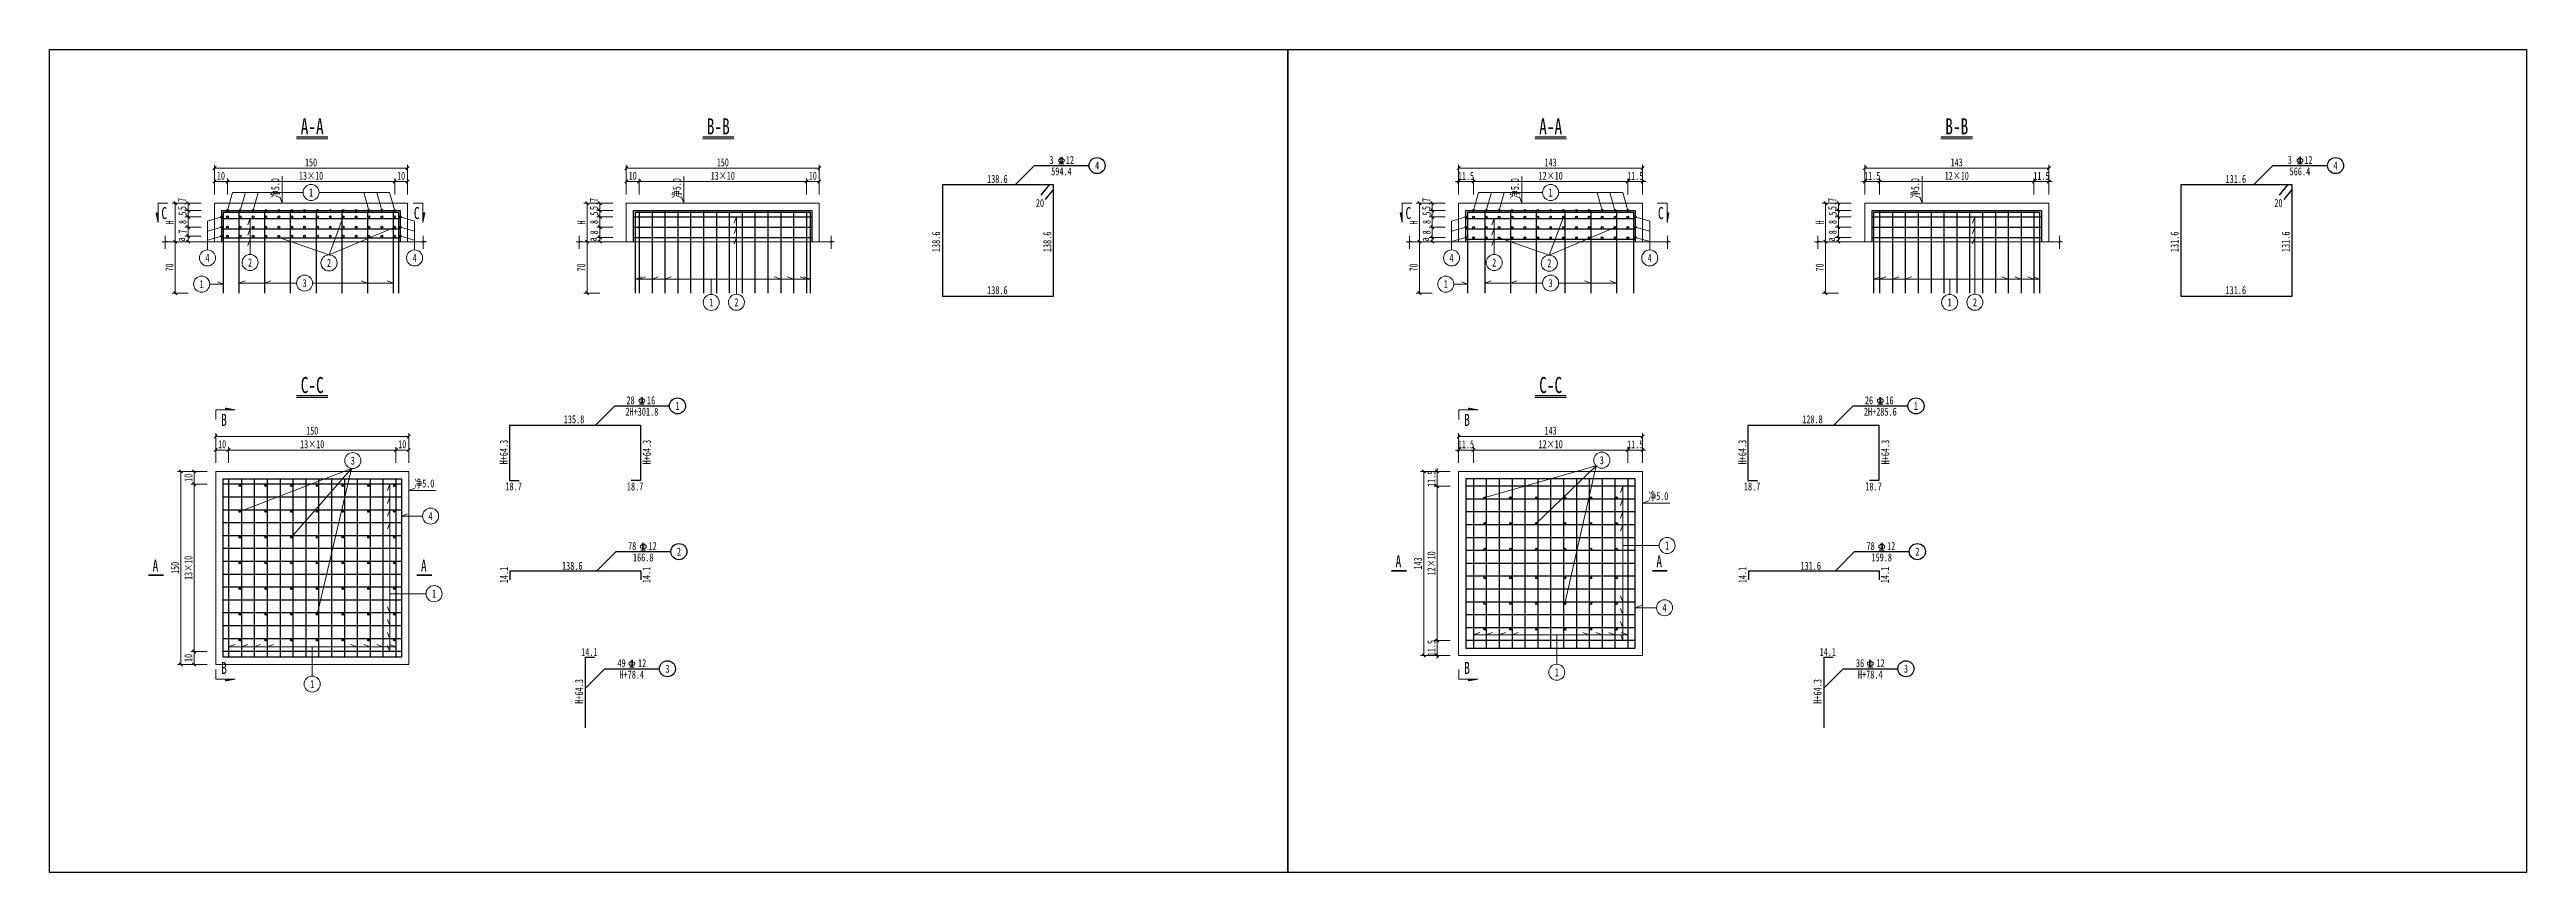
# Model space of a CAD drawing. Header units: millimetres. Extents: x 14102 to 16801, y 2911 to 4334.
# Drawn here: x 14102 to 16027, y 2911 to 3551 of the extents above; entities that cross this region are included whole.
import ezdxf
from ezdxf.enums import TextEntityAlignment as Align

# ---------------------------------------------------------------- set-up
doc = ezdxf.new("R2010")
doc.units = ezdxf.units.MM
doc.layers.get('0').update_dxf_attribs({"lineweight": 15})
doc.layers.get('Defpoints').update_dxf_attribs({"color": 8})
for name, color, linetype, lineweight in [('Dim', 4, 'Continuous', 15), ('尺寸标注', 4, 'Continuous', 13), ('文字', 7, 'Continuous', 15), ('文本', 7, 'Continuous', 15), ('标注', 4, 'Continuous', 13), ('标注线及字体', 2, 'Continuous', 15), ('粗线', 3, 'Continuous', 35), ('细实线', 4, 'Continuous', 15), ('钢筋', 1, 'Continuous', 30)]:
    doc.layers.add(name, color=color, linetype=linetype, lineweight=lineweight)
doc.styles.add('111', font='仿宋_GB2312.TTF', dxfattribs={"width": 0.7})
doc.styles.add('BM_Dim', font='仿宋_GB2312.TTF', dxfattribs={"width": 0.85})
doc.styles.add('FS', font='仿宋_GB2312.TTF', dxfattribs={"width": 0.75})
doc.dimstyles.new('200', dxfattribs={"dimscale": 0, "dimtxt": 2.5, "dimasz": 1, "dimexe": 1, "dimexo": 1, "dimgap": 0.6, "dimtad": 1, "dimdec": 1, "dimdsep": 46, "dimtxsty": '111', "dimblk": 'OBLIQUE', "dimcen": 0, "dimclrd": 4, "dimclre": 4, "dimclrt": 4, "dimadec": 1, "dimazin": 2, "dimtfac": 1, "dimtdec": 0, "dimtix": 1, "dimtmove": 2, "dimatfit": 3, "dimfxl": 4, "dimfxlon": 1, "dimtolj": 1, "dimlwd": -1, "dimlwe": -1, "dimarcsym": 0})

msp = doc.modelspace()

# ---------------------------------------------------------------- texts
at = {"lineweight": 25, "style": 'FS', "width": 0.75}
for s, p in [('3   12', (14879.41, 3461.58)), ('3   12', (15841.91, 3461.58)), ('28   16', (14550.71, 3274.84)), ('26   16', (15513.21, 3274.84)), ('78   12', (14551.98, 3161.58)), ('78   12', (15514.48, 3161.58)), ('49   12', (14543.76, 3070.58)), ('36   12', (15506.26, 3070.58))]:
    msp.add_text(s, height=6.25, dxfattribs=at).set_placement(p)
at = {"color": 4, "style": '111', "width": 0.7}
for p in [(14277.58, 3442.85), (14589.58, 3442.85), (15240.97, 3442.85), (15552.08, 3442.85)]:
    msp.add_text('净5.0', height=6.25, rotation=90, dxfattribs=at).set_placement(p, align=Align.MIDDLE)
at = {"lineweight": 25, "style": 'FS', "width": 0.75}
for s, p in [('138.6', (14838.99, 3449.92)), ('594.4', (14888.78, 3455.81)), ('4', (14916.5, 3460.33)), ('131.6', (15801.49, 3449.92)), ('566.4', (15851.28, 3455.81)), ('4', (15879, 3460.33)), ('20', (14872.1, 3431.19)), ('20', (15834.6, 3431.19)), ('138.6', (14838.99, 3363.52)), ('131.6', (15801.49, 3363.52)), ('1', (14590.4, 3273.59)), ('1', (15552.9, 3273.59)), ('135.8', (14509.99, 3263.14)), ('2H+301.8', (14562.69, 3269.07)), ('128.8', (15472.49, 3263.14)), ('2H+285.6', (15525.19, 3269.07)), ('18.7', (14463.05, 3210.95)), ('18.7', (14557.46, 3210.95)), ('18.7', (15425.55, 3210.95)), ('18.7', (15519.96, 3210.95)), ('166.8', (14563.76, 3155.81)), ('2', (14591.48, 3160.33)), ('159.8', (15526.26, 3155.81)), ('2', (15553.98, 3160.33)), ('138.6', (14508.63, 3149.28)), ('131.6', (15471.13, 3149.28)), ('14.1', (14521.91, 3082.31)), ('14.1', (15484.41, 3082.31)), ('H+78.4', (14554.88, 3064.81)), ('3', (14582.59, 3069.33)), ('H+78.4', (15517.38, 3064.81)), ('3', (15545.09, 3069.33))]:
    msp.add_text(s, height=6.25, dxfattribs=at).set_placement(p, align=Align.MIDDLE)
for s, p in [('138.6', (14791.4, 3401.1)), ('138.6', (14877.8, 3401.1)), ('131.6', (15753.9, 3401.1)), ('131.6', (15840.3, 3401.1)), ('H+64.3', (14455.44, 3237.69)), ('H+64.3', (14566.6, 3237.69)), ('H+64.3', (15417.94, 3237.69)), ('H+64.3', (15529.1, 3237.69)), ('14.1', (14455.53, 3142.16)), ('14.1', (14566.28, 3142.16)), ('14.1', (15418.03, 3142.16)), ('14.1', (15528.78, 3142.16)), ('H+64.3', (14513.93, 3051.75)), ('H+64.3', (15476.43, 3051.75))]:
    msp.add_text(s, height=6.25, rotation=90, dxfattribs=at).set_placement(p, align=Align.MIDDLE)
at = {"color": 4, "style": '111', "width": 0.7}
for p in [(14393.68, 3213.55), (15352.68, 3203.71)]:
    msp.add_text('净5.0', height=6.25, dxfattribs=at).set_placement(p, align=Align.MIDDLE)
at = {"layer": '文字', "style": 'BM_Dim', "width": 0.7}
for s, p in [('C', (14191.53, 3418.77)), ('C', (14387.71, 3418.77)), ('C', (15158.42, 3418.77)), ('C', (15354.6, 3418.77)), ('B', (14238.01, 3258.03)), ('B', (15204.01, 3258.03)), ('A', (15150.66, 3148.21)), ('A', (15353.35, 3148.21)), ('A', (14184.66, 3144.71)), ('A', (14393.2, 3144.71)), ('B', (14238.01, 3065.23)), ('B', (15204.01, 3065.23))]:
    msp.add_text(s, height=9.37, dxfattribs=at).set_placement(p, align=Align.CENTER)
at = {"layer": '文本', "color": 4, "style": 'FS', "width": 0.75}
for s, p in [('1', (14305.6, 3439.43)), ('1', (15268.99, 3439.43)), ('4', (14225.1, 3388.57)), ('2', (14258.21, 3385.03)), ('4', (14386.1, 3388.57)), ('4', (15191.99, 3388.57)), ('2', (15225.1, 3385.03)), ('4', (15345.99, 3388.57)), ('1', (14220.58, 3368.22)), ('3', (14300.57, 3369.03)), ('2', (14319.56, 3384.7)), ('1', (15187.47, 3368.22)), ('2', (15267.95, 3384.45)), ('3', (15268.96, 3369.03)), ('1', (14616.61, 3354.01)), ('2', (14636.19, 3354.12)), ('1', (15579.11, 3354.01)), ('2', (15598.69, 3354.12)), ('3', (14338.07, 3231.1)), ('3', (15308.74, 3231.39)), ('4', (14398.51, 3187.97)), ('1', (15359.5, 3165.12)), ('1', (14401.21, 3127.66)), ('4', (15357.51, 3116.73)), ('1', (15273.75, 3066.63)), ('1', (14306.49, 3057.41))]:
    msp.add_text(s, height=6.25, dxfattribs=at).set_placement(p, align=Align.MIDDLE_CENTER)
at = {"layer": '标注线及字体', "color": 0, "style": '111', "width": 0.7}
for s, p in [('A-A', (14306.49, 3490.81)), ('B-B', (14622.1, 3490.81)), ('A-A', (15268.99, 3490.81)), ('B-B', (15584.6, 3490.81)), ('C-C', (14306.49, 3289.81)), ('C-C', (15268.99, 3289.81))]:
    msp.add_text(s, height=12.5, dxfattribs=at).set_placement(p, align=Align.MIDDLE)

# ---------------------------------------------------------------- blocks, each defined once
blk = doc.blocks.new('_Oblique')
at = {"color": 0, "linetype": 'ByBlock', "lineweight": -2}
blk.add_line((-0.5, -0.5), (0.5, 0.5), dxfattribs=at)
blk = doc.blocks.new('*D62')
at = {"color": 4}
for p, q in [((15197.5, 3447.9), (15195, 3447.9)), ((15197.5, 3437.9), (15197.5, 3450.4)), ((15197.5, 3447.9), (15209, 3447.9)), ((15209, 3437.9), (15209, 3450.4)), ((15209, 3447.9), (15211.5, 3447.9))]:
    blk.add_line(p, q, dxfattribs=at)
at = {"layer": 'Defpoints', "color": 0}
for p in [(15209, 3447.9), (15197.5, 3431.2), (15209, 3425.1)]:
    blk.add_point(p, dxfattribs=at)
at = {"color": 4, "xscale": 2.5, "yscale": 2.5, "zscale": 2.5}
blk.add_blockref('_Oblique', (15197.5, 3447.9), dxfattribs=at)
at = {"color": 4, "xscale": 2.5, "yscale": 2.5, "zscale": 2.5, "rotation": 180}
blk.add_blockref('_Oblique', (15209, 3447.9), dxfattribs=at)
at = {"color": 4, "insert": (15203.2, 3452.3), "char_height": 6.25, "attachment_point": 5, "style": '111'}
blk.add_mtext('\\A1;11.5', dxfattribs=at)
blk = doc.blocks.new('*D63')
at = {"color": 4}
for p, q in [((15209, 3437.9), (15209, 3450.4)), ((15209, 3447.9), (15329, 3447.9)), ((15329, 3437.9), (15329, 3450.4))]:
    blk.add_line(p, q, dxfattribs=at)
at = {"layer": 'Defpoints', "color": 0}
for p in [(15329, 3447.9), (15209, 3425.5), (15329, 3425.5)]:
    blk.add_point(p, dxfattribs=at)
at = {"color": 4, "xscale": 2.5, "yscale": 2.5, "zscale": 2.5, "rotation": 180}
blk.add_blockref('_Oblique', (15209, 3447.9), dxfattribs=at)
at = {"color": 4, "xscale": 2.5, "yscale": 2.5, "zscale": 2.5}
blk.add_blockref('_Oblique', (15329, 3447.9), dxfattribs=at)
at = {"color": 4, "insert": (15269, 3452.4), "char_height": 6.25, "attachment_point": 5, "style": '111'}
blk.add_mtext('\\A1;12×10', dxfattribs=at)
blk = doc.blocks.new('*D64')
at = {"color": 4}
for p, q in [((15329, 3447.9), (15326.5, 3447.9)), ((15329, 3437.9), (15329, 3450.4)), ((15340.5, 3447.9), (15329, 3447.9)), ((15340.5, 3437.9), (15340.5, 3450.4)), ((15340.5, 3447.9), (15343, 3447.9))]:
    blk.add_line(p, q, dxfattribs=at)
at = {"layer": 'Defpoints', "color": 0}
for p in [(15329, 3447.9), (15340.5, 3431.2), (15329, 3425.5)]:
    blk.add_point(p, dxfattribs=at)
at = {"color": 4, "xscale": 2.5, "yscale": 2.5, "zscale": 2.5}
blk.add_blockref('_Oblique', (15329, 3447.9), dxfattribs=at)
at = {"color": 4, "xscale": 2.5, "yscale": 2.5, "zscale": 2.5, "rotation": 180}
blk.add_blockref('_Oblique', (15340.5, 3447.9), dxfattribs=at)
at = {"color": 4, "insert": (15334.7, 3452.3), "char_height": 6.25, "attachment_point": 5, "style": '111'}
blk.add_mtext('\\A1;11.5', dxfattribs=at)
blk = doc.blocks.new('*D65')
at = {"color": 4}
for p, q in [((15197.5, 3448.3), (15197.5, 3460.8)), ((15197.5, 3458.3), (15340.5, 3458.3)), ((15340.5, 3448.3), (15340.5, 3460.8))]:
    blk.add_line(p, q, dxfattribs=at)
at = {"layer": 'Defpoints', "color": 0}
for p in [(15340.5, 3458.3), (15197.5, 3431.2), (15340.5, 3431.2)]:
    blk.add_point(p, dxfattribs=at)
at = {"color": 4, "xscale": 2.5, "yscale": 2.5, "zscale": 2.5, "rotation": 180}
blk.add_blockref('_Oblique', (15197.5, 3458.3), dxfattribs=at)
at = {"color": 4, "xscale": 2.5, "yscale": 2.5, "zscale": 2.5}
blk.add_blockref('_Oblique', (15340.5, 3458.3), dxfattribs=at)
at = {"color": 4, "insert": (15269, 3462.8), "char_height": 6.25, "attachment_point": 5, "style": '111'}
blk.add_mtext('\\A1;143', dxfattribs=at)
blk = doc.blocks.new('*D66')
at = {"color": 4}
for p, q in [((15187, 3431.2), (15174.5, 3431.2)), ((15177, 3425.5), (15177, 3431.2)), ((15187, 3425.5), (15174.5, 3425.5))]:
    blk.add_line(p, q, dxfattribs=at)
at = {"layer": 'Defpoints', "color": 0}
for p in [(15177, 3431.2), (15197.5, 3431.2), (15203.2, 3425.5)]:
    blk.add_point(p, dxfattribs=at)
at = {"color": 4, "xscale": 2.5, "yscale": 2.5, "zscale": 2.5}
for p, rotation in [((15177, 3431.2), 90), ((15177, 3425.5), 270)]:
    blk.add_blockref('_Oblique', p, dxfattribs=dict(at, rotation=rotation))
at = {"color": 4, "insert": (15172.3, 3430.5), "char_height": 6.25, "attachment_point": 5, "rotation": 90, "style": '111'}
blk.add_mtext('\\A1;5.7', dxfattribs=at)
blk = doc.blocks.new('*D67')
at = {"color": 4}
for p, q in [((15187, 3425.5), (15174.5, 3425.5)), ((15187, 3420.5), (15174.5, 3420.5)), ((15177, 3420.5), (15177, 3425.5))]:
    blk.add_line(p, q, dxfattribs=at)
at = {"layer": 'Defpoints', "color": 0}
for p in [(15177, 3425.5), (15203.2, 3425.5), (15203.2, 3420.5)]:
    blk.add_point(p, dxfattribs=at)
at = {"color": 4, "xscale": 2.5, "yscale": 2.5, "zscale": 2.5}
for p, rotation in [((15177, 3425.5), 90), ((15177, 3420.5), 270)]:
    blk.add_blockref('_Oblique', p, dxfattribs=dict(at, rotation=rotation))
at = {"color": 4, "insert": (15172.6, 3423), "char_height": 6.25, "attachment_point": 5, "rotation": 90, "style": '111'}
blk.add_mtext('\\A1;5', dxfattribs=at)
blk = doc.blocks.new('*D68')
at = {"color": 4}
for p, q in [((15177, 3431.2), (15164.5, 3431.2)), ((15167, 3401.2), (15167, 3431.2)), ((15177, 3401.2), (15164.5, 3401.2))]:
    blk.add_line(p, q, dxfattribs=at)
at = {"layer": 'Defpoints', "color": 0}
for p in [(15167, 3431.2), (15197.5, 3431.2), (15182.6, 3401.2)]:
    blk.add_point(p, dxfattribs=at)
at = {"color": 4, "xscale": 2.5, "yscale": 2.5, "zscale": 2.5}
for p, rotation in [((15167, 3431.2), 90), ((15167, 3401.2), 270)]:
    blk.add_blockref('_Oblique', p, dxfattribs=dict(at, rotation=rotation))
at = {"color": 4, "insert": (15162.6, 3416.2), "char_height": 6.25, "attachment_point": 5, "rotation": 90, "style": '111'}
blk.add_mtext('\\A1;H', dxfattribs=at)
blk = doc.blocks.new('剖面箭头')
at = {"ltscale": 10}
h = blk.add_hatch(dxfattribs=at)
h.set_pattern_fill('ANSI31', color=2, style=0)
h.set_pattern_definition([(45, (-182.99888, -777.8594), (-0.088388348, 0.088388348), [])])
h.paths.add_polyline_path([(6, -3), (3.15, -3), (3, -3.6)])
at = {"color": 3, "ltscale": 10}
blk.add_line((0, 0), (0, -3), dxfattribs=at)
at = {"color": 2, "ltscale": 10}
for p, q in [((0, -3), (6, -3)), ((6, -3), (3, -3.6)), ((3, -3.6), (3.15, -3))]:
    blk.add_line(p, q, dxfattribs=at)
blk = doc.blocks.new('*D69')
at = {"color": 4}
for p, q in [((15177, 3401.2), (15164.5, 3401.2)), ((15167, 3401.2), (15167, 3361.2)), ((15177, 3361.2), (15164.5, 3361.2))]:
    blk.add_line(p, q, dxfattribs=at)
at = {"layer": 'Defpoints', "color": 0}
for p in [(15205.9, 3401.2), (15167, 3361.2), (15204.6, 3361.2)]:
    blk.add_point(p, dxfattribs=at)
at = {"color": 4, "xscale": 2.5, "yscale": 2.5, "zscale": 2.5}
for p, rotation in [((15167, 3401.2), 90), ((15167, 3361.2), 270)]:
    blk.add_blockref('_Oblique', p, dxfattribs=dict(at, rotation=rotation))
at = {"color": 4, "insert": (15162.5, 3381.2), "char_height": 6.25, "attachment_point": 5, "rotation": 90, "style": '111'}
blk.add_mtext('\\A1;70', dxfattribs=at)
blk = doc.blocks.new('*D70')
at = {"color": 4}
for p, q in [((15187, 3420.5), (15174.5, 3420.5)), ((15187, 3412.5), (15174.5, 3412.5)), ((15177, 3420.5), (15177, 3412.5))]:
    blk.add_line(p, q, dxfattribs=at)
at = {"layer": 'Defpoints', "color": 0}
for p in [(15177, 3412.5), (15203.2, 3420.5), (15203.2, 3412.5)]:
    blk.add_point(p, dxfattribs=at)
at = {"color": 4, "xscale": 2.5, "yscale": 2.5, "zscale": 2.5}
for p, rotation in [((15177, 3420.5), 90), ((15177, 3412.5), 270)]:
    blk.add_blockref('_Oblique', p, dxfattribs=dict(at, rotation=rotation))
at = {"color": 4, "insert": (15172.6, 3416.5), "char_height": 6.25, "attachment_point": 5, "rotation": 90, "style": '111'}
blk.add_mtext('\\A1;8', dxfattribs=at)
blk = doc.blocks.new('*D71')
at = {"color": 4}
for p, q in [((15187, 3412.5), (15174.5, 3412.5)), ((15177, 3412.5), (15177, 3404.5)), ((15187, 3404.5), (15174.5, 3404.5))]:
    blk.add_line(p, q, dxfattribs=at)
at = {"layer": 'Defpoints', "color": 0}
for p in [(15203.2, 3412.5), (15177, 3404.5), (15203.2, 3404.5)]:
    blk.add_point(p, dxfattribs=at)
at = {"color": 4, "xscale": 2.5, "yscale": 2.5, "zscale": 2.5}
for p, rotation in [((15177, 3412.5), 90), ((15177, 3404.5), 270)]:
    blk.add_blockref('_Oblique', p, dxfattribs=dict(at, rotation=rotation))
at = {"color": 4, "insert": (15172.6, 3408.5), "char_height": 6.25, "attachment_point": 5, "rotation": 90, "style": '111'}
blk.add_mtext('\\A1;8', dxfattribs=at)
blk = doc.blocks.new('*D72')
at = {"color": 4}
for p, q in [((15187, 3404.5), (15174.5, 3404.5)), ((15187, 3401.2), (15174.5, 3401.2)), ((15177, 3404.5), (15177, 3401.2))]:
    blk.add_line(p, q, dxfattribs=at)
at = {"layer": 'Defpoints', "color": 0}
for p in [(15177, 3401.2), (15203.2, 3404.5), (15203.2, 3401.2)]:
    blk.add_point(p, dxfattribs=at)
at = {"color": 4, "xscale": 2.5, "yscale": 2.5, "zscale": 2.5}
for p, rotation in [((15177, 3404.5), 90), ((15177, 3401.2), 270)]:
    blk.add_blockref('_Oblique', p, dxfattribs=dict(at, rotation=rotation))
at = {"color": 4, "insert": (15171.3, 3402.9), "char_height": 6.25, "attachment_point": 5, "rotation": 90, "style": '111'}
blk.add_mtext('\\A1;a', dxfattribs=at)
blk = doc.blocks.new('*D73')
at = {"color": 4}
for p, q in [((15513.1, 3447.9), (15510.6, 3447.9)), ((15513.1, 3437.9), (15513.1, 3450.4)), ((15513.1, 3447.9), (15524.6, 3447.9)), ((15524.6, 3437.9), (15524.6, 3450.4)), ((15524.6, 3447.9), (15527.1, 3447.9))]:
    blk.add_line(p, q, dxfattribs=at)
at = {"layer": 'Defpoints', "color": 0}
for p in [(15524.6, 3447.9), (15513.1, 3431.2), (15524.6, 3425.1)]:
    blk.add_point(p, dxfattribs=at)
at = {"color": 4, "xscale": 2.5, "yscale": 2.5, "zscale": 2.5}
blk.add_blockref('_Oblique', (15513.1, 3447.9), dxfattribs=at)
at = {"color": 4, "xscale": 2.5, "yscale": 2.5, "zscale": 2.5, "rotation": 180}
blk.add_blockref('_Oblique', (15524.6, 3447.9), dxfattribs=at)
at = {"color": 4, "insert": (15518.9, 3452.3), "char_height": 6.25, "attachment_point": 5, "style": '111'}
blk.add_mtext('\\A1;11.5', dxfattribs=at)
blk = doc.blocks.new('*D74')
at = {"color": 4}
for p, q in [((15524.6, 3437.9), (15524.6, 3450.4)), ((15524.6, 3447.9), (15644.6, 3447.9)), ((15644.6, 3437.9), (15644.6, 3450.4))]:
    blk.add_line(p, q, dxfattribs=at)
at = {"layer": 'Defpoints', "color": 0}
for p in [(15644.6, 3447.9), (15524.6, 3425.5), (15644.6, 3425.5)]:
    blk.add_point(p, dxfattribs=at)
at = {"color": 4, "xscale": 2.5, "yscale": 2.5, "zscale": 2.5, "rotation": 180}
blk.add_blockref('_Oblique', (15524.6, 3447.9), dxfattribs=at)
at = {"color": 4, "xscale": 2.5, "yscale": 2.5, "zscale": 2.5}
blk.add_blockref('_Oblique', (15644.6, 3447.9), dxfattribs=at)
at = {"color": 4, "insert": (15584.6, 3452.4), "char_height": 6.25, "attachment_point": 5, "style": '111'}
blk.add_mtext('\\A1;12×10', dxfattribs=at)
blk = doc.blocks.new('*D75')
at = {"color": 4}
for p, q in [((15644.6, 3447.9), (15642.1, 3447.9)), ((15644.6, 3437.9), (15644.6, 3450.4)), ((15656.1, 3447.9), (15644.6, 3447.9)), ((15656.1, 3437.9), (15656.1, 3450.4)), ((15656.1, 3447.9), (15658.6, 3447.9))]:
    blk.add_line(p, q, dxfattribs=at)
at = {"layer": 'Defpoints', "color": 0}
for p in [(15644.6, 3447.9), (15656.1, 3431.2), (15644.6, 3425.5)]:
    blk.add_point(p, dxfattribs=at)
at = {"color": 4, "xscale": 2.5, "yscale": 2.5, "zscale": 2.5}
blk.add_blockref('_Oblique', (15644.6, 3447.9), dxfattribs=at)
at = {"color": 4, "xscale": 2.5, "yscale": 2.5, "zscale": 2.5, "rotation": 180}
blk.add_blockref('_Oblique', (15656.1, 3447.9), dxfattribs=at)
at = {"color": 4, "insert": (15650.4, 3452.3), "char_height": 6.25, "attachment_point": 5, "style": '111'}
blk.add_mtext('\\A1;11.5', dxfattribs=at)
blk = doc.blocks.new('*D76')
at = {"color": 4}
for p, q in [((15513.1, 3448.3), (15513.1, 3460.8)), ((15513.1, 3458.3), (15656.1, 3458.3)), ((15656.1, 3448.3), (15656.1, 3460.8))]:
    blk.add_line(p, q, dxfattribs=at)
at = {"layer": 'Defpoints', "color": 0}
for p in [(15656.1, 3458.3), (15513.1, 3431.2), (15656.1, 3431.2)]:
    blk.add_point(p, dxfattribs=at)
at = {"color": 4, "xscale": 2.5, "yscale": 2.5, "zscale": 2.5, "rotation": 180}
blk.add_blockref('_Oblique', (15513.1, 3458.3), dxfattribs=at)
at = {"color": 4, "xscale": 2.5, "yscale": 2.5, "zscale": 2.5}
blk.add_blockref('_Oblique', (15656.1, 3458.3), dxfattribs=at)
at = {"color": 4, "insert": (15584.6, 3462.8), "char_height": 6.25, "attachment_point": 5, "style": '111'}
blk.add_mtext('\\A1;143', dxfattribs=at)
blk = doc.blocks.new('*D77')
at = {"color": 4}
for p, q in [((15502.6, 3431.2), (15490.1, 3431.2)), ((15492.6, 3425.5), (15492.6, 3431.2)), ((15502.6, 3425.5), (15490.1, 3425.5))]:
    blk.add_line(p, q, dxfattribs=at)
at = {"layer": 'Defpoints', "color": 0}
for p in [(15492.6, 3431.2), (15513.1, 3431.2), (15518.8, 3425.5)]:
    blk.add_point(p, dxfattribs=at)
at = {"color": 4, "xscale": 2.5, "yscale": 2.5, "zscale": 2.5}
for p, rotation in [((15492.6, 3431.2), 90), ((15492.6, 3425.5), 270)]:
    blk.add_blockref('_Oblique', p, dxfattribs=dict(at, rotation=rotation))
at = {"color": 4, "insert": (15487.9, 3430.5), "char_height": 6.25, "attachment_point": 5, "rotation": 90, "style": '111'}
blk.add_mtext('\\A1;5.7', dxfattribs=at)
blk = doc.blocks.new('*D78')
at = {"color": 4}
for p, q in [((15502.6, 3425.5), (15490.1, 3425.5)), ((15502.6, 3420.5), (15490.1, 3420.5)), ((15492.6, 3420.5), (15492.6, 3425.5))]:
    blk.add_line(p, q, dxfattribs=at)
at = {"layer": 'Defpoints', "color": 0}
for p in [(15492.6, 3425.5), (15518.8, 3425.5), (15518.8, 3420.5)]:
    blk.add_point(p, dxfattribs=at)
at = {"color": 4, "xscale": 2.5, "yscale": 2.5, "zscale": 2.5}
for p, rotation in [((15492.6, 3425.5), 90), ((15492.6, 3420.5), 270)]:
    blk.add_blockref('_Oblique', p, dxfattribs=dict(at, rotation=rotation))
at = {"color": 4, "insert": (15488.2, 3423), "char_height": 6.25, "attachment_point": 5, "rotation": 90, "style": '111'}
blk.add_mtext('\\A1;5', dxfattribs=at)
blk = doc.blocks.new('*D79')
at = {"color": 4}
for p, q in [((15492.6, 3401.2), (15480.1, 3401.2)), ((15482.6, 3401.2), (15482.6, 3361.2)), ((15492.6, 3361.2), (15480.1, 3361.2))]:
    blk.add_line(p, q, dxfattribs=at)
at = {"layer": 'Defpoints', "color": 0}
for p in [(15521.5, 3401.2), (15482.6, 3361.2), (15520.2, 3361.2)]:
    blk.add_point(p, dxfattribs=at)
at = {"color": 4, "xscale": 2.5, "yscale": 2.5, "zscale": 2.5}
for p, rotation in [((15482.6, 3401.2), 90), ((15482.6, 3361.2), 270)]:
    blk.add_blockref('_Oblique', p, dxfattribs=dict(at, rotation=rotation))
at = {"color": 4, "insert": (15478.1, 3381.2), "char_height": 6.25, "attachment_point": 5, "rotation": 90, "style": '111'}
blk.add_mtext('\\A1;70', dxfattribs=at)
blk = doc.blocks.new('*D80')
at = {"color": 4}
for p, q in [((15502.6, 3420.5), (15490.1, 3420.5)), ((15502.6, 3412.5), (15490.1, 3412.5)), ((15492.6, 3420.5), (15492.6, 3412.5))]:
    blk.add_line(p, q, dxfattribs=at)
at = {"layer": 'Defpoints', "color": 0}
for p in [(15492.6, 3412.5), (15518.8, 3420.5), (15518.8, 3412.5)]:
    blk.add_point(p, dxfattribs=at)
at = {"color": 4, "xscale": 2.5, "yscale": 2.5, "zscale": 2.5}
for p, rotation in [((15492.6, 3420.5), 90), ((15492.6, 3412.5), 270)]:
    blk.add_blockref('_Oblique', p, dxfattribs=dict(at, rotation=rotation))
at = {"color": 4, "insert": (15488.2, 3416.5), "char_height": 6.25, "attachment_point": 5, "rotation": 90, "style": '111'}
blk.add_mtext('\\A1;8', dxfattribs=at)
blk = doc.blocks.new('*D81')
at = {"color": 4}
for p, q in [((15502.6, 3412.5), (15490.1, 3412.5)), ((15492.6, 3412.5), (15492.6, 3404.5)), ((15502.6, 3404.5), (15490.1, 3404.5))]:
    blk.add_line(p, q, dxfattribs=at)
at = {"layer": 'Defpoints', "color": 0}
for p in [(15518.8, 3412.5), (15492.6, 3404.5), (15518.8, 3404.5)]:
    blk.add_point(p, dxfattribs=at)
at = {"color": 4, "xscale": 2.5, "yscale": 2.5, "zscale": 2.5}
for p, rotation in [((15492.6, 3412.5), 90), ((15492.6, 3404.5), 270)]:
    blk.add_blockref('_Oblique', p, dxfattribs=dict(at, rotation=rotation))
at = {"color": 4, "insert": (15488.2, 3408.5), "char_height": 6.25, "attachment_point": 5, "rotation": 90, "style": '111'}
blk.add_mtext('\\A1;8', dxfattribs=at)
blk = doc.blocks.new('*D82')
at = {"color": 4}
for p, q in [((15502.6, 3404.5), (15490.1, 3404.5)), ((15502.6, 3401.2), (15490.1, 3401.2)), ((15492.6, 3404.5), (15492.6, 3401.2))]:
    blk.add_line(p, q, dxfattribs=at)
at = {"layer": 'Defpoints', "color": 0}
for p in [(15492.6, 3401.2), (15518.8, 3404.5), (15518.8, 3401.2)]:
    blk.add_point(p, dxfattribs=at)
at = {"color": 4, "xscale": 2.5, "yscale": 2.5, "zscale": 2.5}
for p, rotation in [((15492.6, 3404.5), 90), ((15492.6, 3401.2), 270)]:
    blk.add_blockref('_Oblique', p, dxfattribs=dict(at, rotation=rotation))
at = {"color": 4, "insert": (15486.9, 3402.9), "char_height": 6.25, "attachment_point": 5, "rotation": 90, "style": '111'}
blk.add_mtext('\\A1;a', dxfattribs=at)
blk = doc.blocks.new('*D83')
at = {"color": 4}
for p, q in [((15492.6, 3431.2), (15480.1, 3431.2)), ((15482.6, 3401.2), (15482.6, 3431.2)), ((15492.6, 3401.2), (15480.1, 3401.2))]:
    blk.add_line(p, q, dxfattribs=at)
at = {"layer": 'Defpoints', "color": 0}
for p in [(15482.6, 3431.2), (15513.1, 3431.2), (15498.2, 3401.2)]:
    blk.add_point(p, dxfattribs=at)
at = {"color": 4, "xscale": 2.5, "yscale": 2.5, "zscale": 2.5}
for p, rotation in [((15482.6, 3431.2), 90), ((15482.6, 3401.2), 270)]:
    blk.add_blockref('_Oblique', p, dxfattribs=dict(at, rotation=rotation))
at = {"color": 4, "insert": (15478.2, 3416.2), "char_height": 6.25, "attachment_point": 5, "rotation": 90, "style": '111'}
blk.add_mtext('\\A1;H', dxfattribs=at)
blk = doc.blocks.new('*D84')
at = {"color": 4}
for p, q in [((15197.5, 3239.3), (15195, 3239.3)), ((15197.5, 3229.3), (15197.5, 3241.8)), ((15197.5, 3239.3), (15209, 3239.3)), ((15209, 3229.3), (15209, 3241.8)), ((15209, 3239.3), (15211.5, 3239.3))]:
    blk.add_line(p, q, dxfattribs=at)
at = {"layer": 'Defpoints', "color": 0}
for p in [(15209, 3239.3), (15197.5, 3222.7), (15209, 3216.5)]:
    blk.add_point(p, dxfattribs=at)
at = {"color": 4, "xscale": 2.5, "yscale": 2.5, "zscale": 2.5}
blk.add_blockref('_Oblique', (15197.5, 3239.3), dxfattribs=at)
at = {"color": 4, "xscale": 2.5, "yscale": 2.5, "zscale": 2.5, "rotation": 180}
blk.add_blockref('_Oblique', (15209, 3239.3), dxfattribs=at)
at = {"color": 4, "insert": (15203.2, 3243.7), "char_height": 6.25, "attachment_point": 5, "style": '111'}
blk.add_mtext('\\A1;11.5', dxfattribs=at)
blk = doc.blocks.new('*D85')
at = {"color": 4}
for p, q in [((15209, 3229.3), (15209, 3241.8)), ((15209, 3239.3), (15329, 3239.3)), ((15329, 3229.3), (15329, 3241.8))]:
    blk.add_line(p, q, dxfattribs=at)
at = {"layer": 'Defpoints', "color": 0}
for p in [(15329, 3239.3), (15209, 3217), (15329, 3217)]:
    blk.add_point(p, dxfattribs=at)
at = {"color": 4, "xscale": 2.5, "yscale": 2.5, "zscale": 2.5, "rotation": 180}
blk.add_blockref('_Oblique', (15209, 3239.3), dxfattribs=at)
at = {"color": 4, "xscale": 2.5, "yscale": 2.5, "zscale": 2.5}
blk.add_blockref('_Oblique', (15329, 3239.3), dxfattribs=at)
at = {"color": 4, "insert": (15269, 3243.8), "char_height": 6.25, "attachment_point": 5, "style": '111'}
blk.add_mtext('\\A1;12×10', dxfattribs=at)
blk = doc.blocks.new('*D86')
at = {"color": 4}
for p, q in [((15329, 3239.3), (15326.5, 3239.3)), ((15329, 3229.3), (15329, 3241.8)), ((15340.5, 3239.3), (15329, 3239.3)), ((15340.5, 3229.3), (15340.5, 3241.8)), ((15340.5, 3239.3), (15343, 3239.3))]:
    blk.add_line(p, q, dxfattribs=at)
at = {"layer": 'Defpoints', "color": 0}
for p in [(15329, 3239.3), (15329, 3217), (15340.5, 3222.7)]:
    blk.add_point(p, dxfattribs=at)
at = {"color": 4, "xscale": 2.5, "yscale": 2.5, "zscale": 2.5}
blk.add_blockref('_Oblique', (15329, 3239.3), dxfattribs=at)
at = {"color": 4, "xscale": 2.5, "yscale": 2.5, "zscale": 2.5, "rotation": 180}
blk.add_blockref('_Oblique', (15340.5, 3239.3), dxfattribs=at)
at = {"color": 4, "insert": (15334.7, 3243.7), "char_height": 6.25, "attachment_point": 5, "style": '111'}
blk.add_mtext('\\A1;11.5', dxfattribs=at)
blk = doc.blocks.new('*D87')
at = {"color": 4}
for p, q in [((15197.5, 3239.8), (15197.5, 3252.3)), ((15197.5, 3249.8), (15340.5, 3249.8)), ((15340.5, 3239.8), (15340.5, 3252.3))]:
    blk.add_line(p, q, dxfattribs=at)
at = {"layer": 'Defpoints', "color": 0}
for p in [(15340.5, 3249.8), (15197.5, 3222.7), (15340.5, 3222.7)]:
    blk.add_point(p, dxfattribs=at)
at = {"color": 4, "xscale": 2.5, "yscale": 2.5, "zscale": 2.5, "rotation": 180}
blk.add_blockref('_Oblique', (15197.5, 3249.8), dxfattribs=at)
at = {"color": 4, "xscale": 2.5, "yscale": 2.5, "zscale": 2.5}
blk.add_blockref('_Oblique', (15340.5, 3249.8), dxfattribs=at)
at = {"color": 4, "insert": (15269, 3254.3), "char_height": 6.25, "attachment_point": 5, "style": '111'}
blk.add_mtext('\\A1;143', dxfattribs=at)
blk = doc.blocks.new('*D88')
at = {"color": 4}
for p, q in [((15190.8, 3091.2), (15178.3, 3091.2)), ((15180.8, 3091.2), (15180.8, 3093.7)), ((15180.8, 3079.7), (15180.8, 3091.2)), ((15190.8, 3079.7), (15178.3, 3079.7)), ((15180.8, 3079.7), (15180.8, 3077.2))]:
    blk.add_line(p, q, dxfattribs=at)
at = {"layer": 'Defpoints', "color": 0}
for p in [(15180.8, 3091.2), (15203.6, 3091.2), (15197.5, 3079.7)]:
    blk.add_point(p, dxfattribs=at)
at = {"color": 4, "xscale": 2.5, "yscale": 2.5, "zscale": 2.5}
for p, rotation in [((15180.8, 3091.2), 270), ((15180.8, 3079.7), 90)]:
    blk.add_blockref('_Oblique', p, dxfattribs=dict(at, rotation=rotation))
at = {"color": 4, "insert": (15176.4, 3085.4), "char_height": 6.25, "attachment_point": 5, "rotation": 90, "style": '111'}
blk.add_mtext('\\A1;11.5', dxfattribs=at)
blk = doc.blocks.new('*D89')
at = {"color": 4}
for p, q in [((15190.8, 3211.2), (15178.3, 3211.2)), ((15180.8, 3091.2), (15180.8, 3211.2)), ((15190.8, 3091.2), (15178.3, 3091.2))]:
    blk.add_line(p, q, dxfattribs=at)
at = {"layer": 'Defpoints', "color": 0}
for p in [(15180.8, 3211.2), (15203.2, 3211.2), (15203.2, 3091.2)]:
    blk.add_point(p, dxfattribs=at)
at = {"color": 4, "xscale": 2.5, "yscale": 2.5, "zscale": 2.5}
for p, rotation in [((15180.8, 3211.2), 90), ((15180.8, 3091.2), 270)]:
    blk.add_blockref('_Oblique', p, dxfattribs=dict(at, rotation=rotation))
at = {"color": 4, "insert": (15176.3, 3151.2), "char_height": 6.25, "attachment_point": 5, "rotation": 90, "style": '111'}
blk.add_mtext('\\A1;12×10', dxfattribs=at)
blk = doc.blocks.new('*D90')
at = {"color": 4}
for p, q in [((15190.8, 3222.7), (15178.3, 3222.7)), ((15180.8, 3222.7), (15180.8, 3225.2)), ((15180.8, 3222.7), (15180.8, 3211.2)), ((15190.8, 3211.2), (15178.3, 3211.2)), ((15180.8, 3211.2), (15180.8, 3208.7))]:
    blk.add_line(p, q, dxfattribs=at)
at = {"layer": 'Defpoints', "color": 0}
for p in [(15197.5, 3222.7), (15180.8, 3211.2), (15203.2, 3211.2)]:
    blk.add_point(p, dxfattribs=at)
at = {"color": 4, "xscale": 2.5, "yscale": 2.5, "zscale": 2.5}
for p, rotation in [((15180.8, 3222.7), 270), ((15180.8, 3211.2), 90)]:
    blk.add_blockref('_Oblique', p, dxfattribs=dict(at, rotation=rotation))
at = {"color": 4, "insert": (15176.4, 3216.9), "char_height": 6.25, "attachment_point": 5, "rotation": 90, "style": '111'}
blk.add_mtext('\\A1;11.5', dxfattribs=at)
blk = doc.blocks.new('*D91')
at = {"color": 4}
for p, q in [((15180.4, 3222.7), (15167.9, 3222.7)), ((15170.4, 3079.7), (15170.4, 3222.7)), ((15180.4, 3079.7), (15167.9, 3079.7))]:
    blk.add_line(p, q, dxfattribs=at)
at = {"layer": 'Defpoints', "color": 0}
for p in [(15170.4, 3222.7), (15197.5, 3222.7), (15197.5, 3079.7)]:
    blk.add_point(p, dxfattribs=at)
at = {"color": 4, "xscale": 2.5, "yscale": 2.5, "zscale": 2.5}
for p, rotation in [((15170.4, 3222.7), 90), ((15170.4, 3079.7), 270)]:
    blk.add_blockref('_Oblique', p, dxfattribs=dict(at, rotation=rotation))
at = {"color": 4, "insert": (15165.9, 3151.2), "char_height": 6.25, "attachment_point": 5, "rotation": 90, "style": '111'}
blk.add_mtext('\\A1;143', dxfattribs=at)
blk = doc.blocks.new('三级钢')
at = {"color": 7, "lineweight": 18}
for p, q in [((-0.2, -1.13), (-0.2, 1.22)), ((0.2, -1.13), (0.2, 1.22)), ((-0.8, -1.13), (0.78, -1.13))]:
    blk.add_line(p, q, dxfattribs=at)
blk.add_ellipse((0, 0), major_axis=(0.966, 0), ratio=0.701732, dxfattribs=at)
blk = doc.blocks.new('gjdy')
at = {"lineweight": 25}
for p, q in [((0, 0), (6, 6)), ((6, 6), (23, 6))]:
    blk.add_line(p, q, dxfattribs=at)
blk.add_circle((25.5, 6), 2.5, dxfattribs=at)
at = {"xscale": 0.9600000000209548, "yscale": 0.9600000000209548, "zscale": 0.9600000000209548}
blk.add_blockref('三级钢', (14.42, 7.59), dxfattribs=at)
blk = doc.blocks.new('*D191')
at = {"color": 4}
for p, q in [((14230.6, 3437.9), (14230.6, 3450.4)), ((14230.6, 3447.9), (14240.6, 3447.9)), ((14240.6, 3437.9), (14240.6, 3450.4))]:
    blk.add_line(p, q, dxfattribs=at)
at = {"layer": 'Defpoints', "color": 0}
for p in [(14240.6, 3447.9), (14230.6, 3431.2), (14240.6, 3425.5)]:
    blk.add_point(p, dxfattribs=at)
at = {"color": 4, "xscale": 2.5, "yscale": 2.5, "zscale": 2.5, "rotation": 180}
blk.add_blockref('_Oblique', (14230.6, 3447.9), dxfattribs=at)
at = {"color": 4, "xscale": 2.5, "yscale": 2.5, "zscale": 2.5}
blk.add_blockref('_Oblique', (14240.6, 3447.9), dxfattribs=at)
at = {"color": 4, "insert": (14235.6, 3452.4), "char_height": 6.25, "attachment_point": 5, "style": '111'}
blk.add_mtext('\\A1;10', dxfattribs=at)
blk = doc.blocks.new('*D192')
at = {"color": 4}
for p, q in [((14240.6, 3437.9), (14240.6, 3450.4)), ((14240.6, 3447.9), (14370.6, 3447.9)), ((14370.6, 3437.9), (14370.6, 3450.4))]:
    blk.add_line(p, q, dxfattribs=at)
at = {"layer": 'Defpoints', "color": 0}
for p in [(14370.6, 3447.9), (14240.6, 3425.5), (14370.6, 3425.5)]:
    blk.add_point(p, dxfattribs=at)
at = {"color": 4, "xscale": 2.5, "yscale": 2.5, "zscale": 2.5, "rotation": 180}
blk.add_blockref('_Oblique', (14240.6, 3447.9), dxfattribs=at)
at = {"color": 4, "xscale": 2.5, "yscale": 2.5, "zscale": 2.5}
blk.add_blockref('_Oblique', (14370.6, 3447.9), dxfattribs=at)
at = {"color": 4, "insert": (14305.6, 3452.4), "char_height": 6.25, "attachment_point": 5, "style": '111'}
blk.add_mtext('\\A1;13×10', dxfattribs=at)
blk = doc.blocks.new('*D193')
at = {"color": 4}
for p, q in [((14370.6, 3437.9), (14370.6, 3450.4)), ((14380.6, 3447.9), (14370.6, 3447.9)), ((14380.6, 3437.9), (14380.6, 3450.4))]:
    blk.add_line(p, q, dxfattribs=at)
at = {"layer": 'Defpoints', "color": 0}
for p in [(14370.6, 3447.9), (14380.6, 3431.2), (14370.6, 3425.5)]:
    blk.add_point(p, dxfattribs=at)
at = {"color": 4, "xscale": 2.5, "yscale": 2.5, "zscale": 2.5, "rotation": 180}
blk.add_blockref('_Oblique', (14370.6, 3447.9), dxfattribs=at)
at = {"color": 4, "xscale": 2.5, "yscale": 2.5, "zscale": 2.5}
blk.add_blockref('_Oblique', (14380.6, 3447.9), dxfattribs=at)
at = {"color": 4, "insert": (14375.6, 3452.4), "char_height": 6.25, "attachment_point": 5, "style": '111'}
blk.add_mtext('\\A1;10', dxfattribs=at)
blk = doc.blocks.new('*D194')
at = {"color": 4}
for p, q in [((14230.6, 3448.3), (14230.6, 3460.8)), ((14230.6, 3458.3), (14380.6, 3458.3)), ((14380.6, 3448.3), (14380.6, 3460.8))]:
    blk.add_line(p, q, dxfattribs=at)
at = {"layer": 'Defpoints', "color": 0}
for p in [(14380.6, 3458.3), (14230.6, 3431.2), (14380.6, 3431.2)]:
    blk.add_point(p, dxfattribs=at)
at = {"color": 4, "xscale": 2.5, "yscale": 2.5, "zscale": 2.5, "rotation": 180}
blk.add_blockref('_Oblique', (14230.6, 3458.3), dxfattribs=at)
at = {"color": 4, "xscale": 2.5, "yscale": 2.5, "zscale": 2.5}
blk.add_blockref('_Oblique', (14380.6, 3458.3), dxfattribs=at)
at = {"color": 4, "insert": (14305.6, 3462.8), "char_height": 6.25, "attachment_point": 5, "style": '111'}
blk.add_mtext('\\A1;150', dxfattribs=at)
blk = doc.blocks.new('*D195')
at = {"color": 4}
for p, q in [((14220.1, 3431.2), (14207.6, 3431.2)), ((14210.1, 3425.5), (14210.1, 3431.2)), ((14220.1, 3425.5), (14207.6, 3425.5))]:
    blk.add_line(p, q, dxfattribs=at)
at = {"layer": 'Defpoints', "color": 0}
for p in [(14210.1, 3431.2), (14230.6, 3431.2), (14236.3, 3425.5)]:
    blk.add_point(p, dxfattribs=at)
at = {"color": 4, "xscale": 2.5, "yscale": 2.5, "zscale": 2.5}
for p, rotation in [((14210.1, 3431.2), 90), ((14210.1, 3425.5), 270)]:
    blk.add_blockref('_Oblique', p, dxfattribs=dict(at, rotation=rotation))
at = {"color": 4, "insert": (14205.4, 3430.5), "char_height": 6.25, "attachment_point": 5, "rotation": 90, "style": '111'}
blk.add_mtext('\\A1;5.7', dxfattribs=at)
blk = doc.blocks.new('*D196')
at = {"color": 4}
for p, q in [((14220.1, 3425.5), (14207.6, 3425.5)), ((14220.1, 3420.5), (14207.6, 3420.5)), ((14210.1, 3420.5), (14210.1, 3425.5))]:
    blk.add_line(p, q, dxfattribs=at)
at = {"layer": 'Defpoints', "color": 0}
for p in [(14210.1, 3425.5), (14236.3, 3425.5), (14236.3, 3420.5)]:
    blk.add_point(p, dxfattribs=at)
at = {"color": 4, "xscale": 2.5, "yscale": 2.5, "zscale": 2.5}
for p, rotation in [((14210.1, 3425.5), 90), ((14210.1, 3420.5), 270)]:
    blk.add_blockref('_Oblique', p, dxfattribs=dict(at, rotation=rotation))
at = {"color": 4, "insert": (14205.7, 3423), "char_height": 6.25, "attachment_point": 5, "rotation": 90, "style": '111'}
blk.add_mtext('\\A1;5', dxfattribs=at)
blk = doc.blocks.new('*D197')
at = {"color": 4}
for p, q in [((14210.1, 3431.2), (14197.6, 3431.2)), ((14200.1, 3401.2), (14200.1, 3431.2)), ((14210.1, 3401.2), (14197.6, 3401.2))]:
    blk.add_line(p, q, dxfattribs=at)
at = {"layer": 'Defpoints', "color": 0}
for p in [(14200.1, 3431.2), (14230.6, 3431.2), (14215.7, 3401.2)]:
    blk.add_point(p, dxfattribs=at)
at = {"color": 4, "xscale": 2.5, "yscale": 2.5, "zscale": 2.5}
for p, rotation in [((14200.1, 3431.2), 90), ((14200.1, 3401.2), 270)]:
    blk.add_blockref('_Oblique', p, dxfattribs=dict(at, rotation=rotation))
at = {"color": 4, "insert": (14195.8, 3416.2), "char_height": 6.25, "attachment_point": 5, "rotation": 90, "style": '111'}
blk.add_mtext('\\A1;H', dxfattribs=at)
blk = doc.blocks.new('*D198')
at = {"color": 4}
for p, q in [((14210.1, 3401.2), (14197.6, 3401.2)), ((14200.1, 3401.2), (14200.1, 3361.2)), ((14210.1, 3361.2), (14197.6, 3361.2))]:
    blk.add_line(p, q, dxfattribs=at)
at = {"layer": 'Defpoints', "color": 0}
for p in [(14239, 3401.2), (14200.1, 3361.2), (14237.7, 3361.2)]:
    blk.add_point(p, dxfattribs=at)
at = {"color": 4, "xscale": 2.5, "yscale": 2.5, "zscale": 2.5}
for p, rotation in [((14200.1, 3401.2), 90), ((14200.1, 3361.2), 270)]:
    blk.add_blockref('_Oblique', p, dxfattribs=dict(at, rotation=rotation))
at = {"color": 4, "insert": (14195.6, 3381.2), "char_height": 6.25, "attachment_point": 5, "rotation": 90, "style": '111'}
blk.add_mtext('\\A1;70', dxfattribs=at)
blk = doc.blocks.new('*D199')
at = {"color": 4}
for p, q in [((14220.1, 3420.5), (14207.6, 3420.5)), ((14220.1, 3412.5), (14207.6, 3412.5)), ((14210.1, 3420.5), (14210.1, 3412.5))]:
    blk.add_line(p, q, dxfattribs=at)
at = {"layer": 'Defpoints', "color": 0}
for p in [(14210.1, 3412.5), (14236.3, 3420.5), (14236.3, 3412.5)]:
    blk.add_point(p, dxfattribs=at)
at = {"color": 4, "xscale": 2.5, "yscale": 2.5, "zscale": 2.5}
for p, rotation in [((14210.1, 3420.5), 90), ((14210.1, 3412.5), 270)]:
    blk.add_blockref('_Oblique', p, dxfattribs=dict(at, rotation=rotation))
at = {"color": 4, "insert": (14205.7, 3416.5), "char_height": 6.25, "attachment_point": 5, "rotation": 90, "style": '111'}
blk.add_mtext('\\A1;8', dxfattribs=at)
blk = doc.blocks.new('*D200')
at = {"color": 4}
for p, q in [((14220.1, 3412.5), (14207.6, 3412.5)), ((14210.1, 3412.5), (14210.1, 3405.5)), ((14220.1, 3405.5), (14207.6, 3405.5))]:
    blk.add_line(p, q, dxfattribs=at)
at = {"layer": 'Defpoints', "color": 0}
for p in [(14236.3, 3412.5), (14210.1, 3405.5), (14236.3, 3405.5)]:
    blk.add_point(p, dxfattribs=at)
at = {"color": 4, "xscale": 2.5, "yscale": 2.5, "zscale": 2.5}
for p, rotation in [((14210.1, 3412.5), 90), ((14210.1, 3405.5), 270)]:
    blk.add_blockref('_Oblique', p, dxfattribs=dict(at, rotation=rotation))
at = {"color": 4, "insert": (14205.7, 3409), "char_height": 6.25, "attachment_point": 5, "rotation": 90, "style": '111'}
blk.add_mtext('\\A1;7', dxfattribs=at)
blk = doc.blocks.new('*D201')
at = {"color": 4}
for p, q in [((14220.1, 3405.5), (14207.6, 3405.5)), ((14220.1, 3401.2), (14207.6, 3401.2)), ((14210.1, 3405.5), (14210.1, 3401.2))]:
    blk.add_line(p, q, dxfattribs=at)
at = {"layer": 'Defpoints', "color": 0}
for p in [(14210.1, 3401.2), (14236.3, 3405.5), (14236.3, 3401.2)]:
    blk.add_point(p, dxfattribs=at)
at = {"color": 4, "xscale": 2.5, "yscale": 2.5, "zscale": 2.5}
for p, rotation in [((14210.1, 3405.5), 90), ((14210.1, 3401.2), 270)]:
    blk.add_blockref('_Oblique', p, dxfattribs=dict(at, rotation=rotation))
at = {"color": 4, "insert": (14204.5, 3402.9), "char_height": 6.25, "attachment_point": 5, "rotation": 90, "style": '111'}
blk.add_mtext('\\A1;a', dxfattribs=at)
blk = doc.blocks.new('*D210')
at = {"color": 4}
for p, q in [((14540.1, 3431.2), (14527.6, 3431.2)), ((14530.1, 3425.5), (14530.1, 3431.2)), ((14540.1, 3425.5), (14527.6, 3425.5))]:
    blk.add_line(p, q, dxfattribs=at)
at = {"layer": 'Defpoints', "color": 0}
for p in [(14530.1, 3431.2), (14550.6, 3431.2), (14556.3, 3425.5)]:
    blk.add_point(p, dxfattribs=at)
at = {"color": 4, "xscale": 2.5, "yscale": 2.5, "zscale": 2.5}
for p, rotation in [((14530.1, 3431.2), 90), ((14530.1, 3425.5), 270)]:
    blk.add_blockref('_Oblique', p, dxfattribs=dict(at, rotation=rotation))
at = {"color": 4, "insert": (14525.4, 3430.5), "char_height": 6.25, "attachment_point": 5, "rotation": 90, "style": '111'}
blk.add_mtext('\\A1;5.7', dxfattribs=at)
blk = doc.blocks.new('*D211')
at = {"color": 4}
for p, q in [((14540.1, 3425.5), (14527.6, 3425.5)), ((14540.1, 3420.5), (14527.6, 3420.5)), ((14530.1, 3420.5), (14530.1, 3425.5))]:
    blk.add_line(p, q, dxfattribs=at)
at = {"layer": 'Defpoints', "color": 0}
for p in [(14530.1, 3425.5), (14556.3, 3425.5), (14556.3, 3420.5)]:
    blk.add_point(p, dxfattribs=at)
at = {"color": 4, "xscale": 2.5, "yscale": 2.5, "zscale": 2.5}
for p, rotation in [((14530.1, 3425.5), 90), ((14530.1, 3420.5), 270)]:
    blk.add_blockref('_Oblique', p, dxfattribs=dict(at, rotation=rotation))
at = {"color": 4, "insert": (14525.7, 3423), "char_height": 6.25, "attachment_point": 5, "rotation": 90, "style": '111'}
blk.add_mtext('\\A1;5', dxfattribs=at)
blk = doc.blocks.new('*D212')
at = {"color": 4}
for p, q in [((14530.1, 3401.2), (14517.6, 3401.2)), ((14520.1, 3401.2), (14520.1, 3361.2)), ((14530.1, 3361.2), (14517.6, 3361.2))]:
    blk.add_line(p, q, dxfattribs=at)
at = {"layer": 'Defpoints', "color": 0}
for p in [(14559, 3401.2), (14520.1, 3361.2), (14557.7, 3361.2)]:
    blk.add_point(p, dxfattribs=at)
at = {"color": 4, "xscale": 2.5, "yscale": 2.5, "zscale": 2.5}
for p, rotation in [((14520.1, 3401.2), 90), ((14520.1, 3361.2), 270)]:
    blk.add_blockref('_Oblique', p, dxfattribs=dict(at, rotation=rotation))
at = {"color": 4, "insert": (14515.6, 3381.2), "char_height": 6.25, "attachment_point": 5, "rotation": 90, "style": '111'}
blk.add_mtext('\\A1;70', dxfattribs=at)
blk = doc.blocks.new('*D213')
at = {"color": 4}
for p, q in [((14540.1, 3420.5), (14527.6, 3420.5)), ((14540.1, 3412.5), (14527.6, 3412.5)), ((14530.1, 3420.5), (14530.1, 3412.5))]:
    blk.add_line(p, q, dxfattribs=at)
at = {"layer": 'Defpoints', "color": 0}
for p in [(14530.1, 3412.5), (14556.3, 3420.5), (14556.3, 3412.5)]:
    blk.add_point(p, dxfattribs=at)
at = {"color": 4, "xscale": 2.5, "yscale": 2.5, "zscale": 2.5}
for p, rotation in [((14530.1, 3420.5), 90), ((14530.1, 3412.5), 270)]:
    blk.add_blockref('_Oblique', p, dxfattribs=dict(at, rotation=rotation))
at = {"color": 4, "insert": (14525.7, 3416.5), "char_height": 6.25, "attachment_point": 5, "rotation": 90, "style": '111'}
blk.add_mtext('\\A1;8', dxfattribs=at)
blk = doc.blocks.new('*D214')
at = {"color": 4}
for p, q in [((14540.1, 3412.5), (14527.6, 3412.5)), ((14530.1, 3412.5), (14530.1, 3404.5)), ((14540.1, 3404.5), (14527.6, 3404.5))]:
    blk.add_line(p, q, dxfattribs=at)
at = {"layer": 'Defpoints', "color": 0}
for p in [(14556.3, 3412.5), (14530.1, 3404.5), (14556.3, 3404.5)]:
    blk.add_point(p, dxfattribs=at)
at = {"color": 4, "xscale": 2.5, "yscale": 2.5, "zscale": 2.5}
for p, rotation in [((14530.1, 3412.5), 90), ((14530.1, 3404.5), 270)]:
    blk.add_blockref('_Oblique', p, dxfattribs=dict(at, rotation=rotation))
at = {"color": 4, "insert": (14525.7, 3408.5), "char_height": 6.25, "attachment_point": 5, "rotation": 90, "style": '111'}
blk.add_mtext('\\A1;8', dxfattribs=at)
blk = doc.blocks.new('*D215')
at = {"color": 4}
for p, q in [((14540.1, 3404.5), (14527.6, 3404.5)), ((14540.1, 3401.2), (14527.6, 3401.2)), ((14530.1, 3404.5), (14530.1, 3401.2))]:
    blk.add_line(p, q, dxfattribs=at)
at = {"layer": 'Defpoints', "color": 0}
for p in [(14530.1, 3401.2), (14556.3, 3404.5), (14556.3, 3401.2)]:
    blk.add_point(p, dxfattribs=at)
at = {"color": 4, "xscale": 2.5, "yscale": 2.5, "zscale": 2.5}
for p, rotation in [((14530.1, 3404.5), 90), ((14530.1, 3401.2), 270)]:
    blk.add_blockref('_Oblique', p, dxfattribs=dict(at, rotation=rotation))
at = {"color": 4, "insert": (14524.4, 3402.9), "char_height": 6.25, "attachment_point": 5, "rotation": 90, "style": '111'}
blk.add_mtext('\\A1;a', dxfattribs=at)
blk = doc.blocks.new('*D216')
at = {"color": 4}
for p, q in [((14530.1, 3431.2), (14517.6, 3431.2)), ((14520.1, 3401.2), (14520.1, 3431.2)), ((14530.1, 3401.2), (14517.6, 3401.2))]:
    blk.add_line(p, q, dxfattribs=at)
at = {"layer": 'Defpoints', "color": 0}
for p in [(14520.1, 3431.2), (14550.6, 3431.2), (14535.7, 3401.2)]:
    blk.add_point(p, dxfattribs=at)
at = {"color": 4, "xscale": 2.5, "yscale": 2.5, "zscale": 2.5}
for p, rotation in [((14520.1, 3431.2), 90), ((14520.1, 3401.2), 270)]:
    blk.add_blockref('_Oblique', p, dxfattribs=dict(at, rotation=rotation))
at = {"color": 4, "insert": (14515.7, 3416.2), "char_height": 6.25, "attachment_point": 5, "rotation": 90, "style": '111'}
blk.add_mtext('\\A1;H', dxfattribs=at)
blk = doc.blocks.new('*D293')
at = {"color": 4}
for p, q in [((14550.6, 3437.9), (14550.6, 3450.4)), ((14550.6, 3447.9), (14560.6, 3447.9)), ((14560.6, 3437.9), (14560.6, 3450.4))]:
    blk.add_line(p, q, dxfattribs=at)
at = {"layer": 'Defpoints', "color": 0}
for p in [(14560.6, 3447.9), (14550.6, 3431.2), (14560.6, 3425.5)]:
    blk.add_point(p, dxfattribs=at)
at = {"color": 4, "xscale": 2.5, "yscale": 2.5, "zscale": 2.5, "rotation": 180}
blk.add_blockref('_Oblique', (14550.6, 3447.9), dxfattribs=at)
at = {"color": 4, "xscale": 2.5, "yscale": 2.5, "zscale": 2.5}
blk.add_blockref('_Oblique', (14560.6, 3447.9), dxfattribs=at)
at = {"color": 4, "insert": (14555.6, 3452.4), "char_height": 6.25, "attachment_point": 5, "style": '111'}
blk.add_mtext('\\A1;10', dxfattribs=at)
blk = doc.blocks.new('*D294')
at = {"color": 4}
for p, q in [((14560.6, 3437.9), (14560.6, 3450.4)), ((14560.6, 3447.9), (14690.6, 3447.9)), ((14690.6, 3437.9), (14690.6, 3450.4))]:
    blk.add_line(p, q, dxfattribs=at)
at = {"layer": 'Defpoints', "color": 0}
for p in [(14690.6, 3447.9), (14560.6, 3425.5), (14690.6, 3425.5)]:
    blk.add_point(p, dxfattribs=at)
at = {"color": 4, "xscale": 2.5, "yscale": 2.5, "zscale": 2.5, "rotation": 180}
blk.add_blockref('_Oblique', (14560.6, 3447.9), dxfattribs=at)
at = {"color": 4, "xscale": 2.5, "yscale": 2.5, "zscale": 2.5}
blk.add_blockref('_Oblique', (14690.6, 3447.9), dxfattribs=at)
at = {"color": 4, "insert": (14625.6, 3452.4), "char_height": 6.25, "attachment_point": 5, "style": '111'}
blk.add_mtext('\\A1;13×10', dxfattribs=at)
blk = doc.blocks.new('*D295')
at = {"color": 4}
for p, q in [((14690.6, 3437.9), (14690.6, 3450.4)), ((14700.6, 3447.9), (14690.6, 3447.9)), ((14700.6, 3437.9), (14700.6, 3450.4))]:
    blk.add_line(p, q, dxfattribs=at)
at = {"layer": 'Defpoints', "color": 0}
for p in [(14690.6, 3447.9), (14700.6, 3431.2), (14690.6, 3425.5)]:
    blk.add_point(p, dxfattribs=at)
at = {"color": 4, "xscale": 2.5, "yscale": 2.5, "zscale": 2.5, "rotation": 180}
blk.add_blockref('_Oblique', (14690.6, 3447.9), dxfattribs=at)
at = {"color": 4, "xscale": 2.5, "yscale": 2.5, "zscale": 2.5}
blk.add_blockref('_Oblique', (14700.6, 3447.9), dxfattribs=at)
at = {"color": 4, "insert": (14695.6, 3452.4), "char_height": 6.25, "attachment_point": 5, "style": '111'}
blk.add_mtext('\\A1;10', dxfattribs=at)
blk = doc.blocks.new('*D296')
at = {"color": 4}
for p, q in [((14550.6, 3448.3), (14550.6, 3460.8)), ((14550.6, 3458.3), (14700.6, 3458.3)), ((14700.6, 3448.3), (14700.6, 3460.8))]:
    blk.add_line(p, q, dxfattribs=at)
at = {"layer": 'Defpoints', "color": 0}
for p in [(14700.6, 3458.3), (14550.6, 3431.2), (14700.6, 3431.2)]:
    blk.add_point(p, dxfattribs=at)
at = {"color": 4, "xscale": 2.5, "yscale": 2.5, "zscale": 2.5, "rotation": 180}
blk.add_blockref('_Oblique', (14550.6, 3458.3), dxfattribs=at)
at = {"color": 4, "xscale": 2.5, "yscale": 2.5, "zscale": 2.5}
blk.add_blockref('_Oblique', (14700.6, 3458.3), dxfattribs=at)
at = {"color": 4, "insert": (14625.6, 3462.8), "char_height": 6.25, "attachment_point": 5, "style": '111'}
blk.add_mtext('\\A1;150', dxfattribs=at)
blk = doc.blocks.new('*D308')
at = {"color": 4}
for p, q in [((14231.5, 3229.3), (14231.5, 3241.8)), ((14231.5, 3239.3), (14241.5, 3239.3)), ((14241.5, 3229.3), (14241.5, 3241.8))]:
    blk.add_line(p, q, dxfattribs=at)
at = {"layer": 'Defpoints', "color": 0}
for p in [(14241.5, 3239.3), (14231.5, 3222.7), (14241.5, 3217)]:
    blk.add_point(p, dxfattribs=at)
at = {"color": 4, "xscale": 2.5, "yscale": 2.5, "zscale": 2.5, "rotation": 180}
blk.add_blockref('_Oblique', (14231.5, 3239.3), dxfattribs=at)
at = {"color": 4, "xscale": 2.5, "yscale": 2.5, "zscale": 2.5}
blk.add_blockref('_Oblique', (14241.5, 3239.3), dxfattribs=at)
at = {"color": 4, "insert": (14236.5, 3243.8), "char_height": 6.25, "attachment_point": 5, "style": '111'}
blk.add_mtext('\\A1;10', dxfattribs=at)
blk = doc.blocks.new('*D309')
at = {"color": 4}
for p, q in [((14241.5, 3229.3), (14241.5, 3241.8)), ((14241.5, 3239.3), (14371.5, 3239.3)), ((14371.5, 3229.3), (14371.5, 3241.8))]:
    blk.add_line(p, q, dxfattribs=at)
at = {"layer": 'Defpoints', "color": 0}
for p in [(14371.5, 3239.3), (14241.5, 3217), (14371.5, 3217)]:
    blk.add_point(p, dxfattribs=at)
at = {"color": 4, "xscale": 2.5, "yscale": 2.5, "zscale": 2.5, "rotation": 180}
blk.add_blockref('_Oblique', (14241.5, 3239.3), dxfattribs=at)
at = {"color": 4, "xscale": 2.5, "yscale": 2.5, "zscale": 2.5}
blk.add_blockref('_Oblique', (14371.5, 3239.3), dxfattribs=at)
at = {"color": 4, "insert": (14306.5, 3243.8), "char_height": 6.25, "attachment_point": 5, "style": '111'}
blk.add_mtext('\\A1;13×10', dxfattribs=at)
blk = doc.blocks.new('*D310')
at = {"color": 4}
for p, q in [((14371.5, 3229.3), (14371.5, 3241.8)), ((14381.5, 3239.3), (14371.5, 3239.3)), ((14381.5, 3229.3), (14381.5, 3241.8))]:
    blk.add_line(p, q, dxfattribs=at)
at = {"layer": 'Defpoints', "color": 0}
for p in [(14371.5, 3239.3), (14371.5, 3217), (14381.5, 3222.7)]:
    blk.add_point(p, dxfattribs=at)
at = {"color": 4, "xscale": 2.5, "yscale": 2.5, "zscale": 2.5, "rotation": 180}
blk.add_blockref('_Oblique', (14371.5, 3239.3), dxfattribs=at)
at = {"color": 4, "xscale": 2.5, "yscale": 2.5, "zscale": 2.5}
blk.add_blockref('_Oblique', (14381.5, 3239.3), dxfattribs=at)
at = {"color": 4, "insert": (14376.5, 3243.8), "char_height": 6.25, "attachment_point": 5, "style": '111'}
blk.add_mtext('\\A1;10', dxfattribs=at)
blk = doc.blocks.new('*D311')
at = {"color": 4}
for p, q in [((14231.5, 3239.8), (14231.5, 3252.3)), ((14231.5, 3249.8), (14381.5, 3249.8)), ((14381.5, 3239.8), (14381.5, 3252.3))]:
    blk.add_line(p, q, dxfattribs=at)
at = {"layer": 'Defpoints', "color": 0}
for p in [(14381.5, 3249.8), (14231.5, 3222.7), (14381.5, 3222.7)]:
    blk.add_point(p, dxfattribs=at)
at = {"color": 4, "xscale": 2.5, "yscale": 2.5, "zscale": 2.5, "rotation": 180}
blk.add_blockref('_Oblique', (14231.5, 3249.8), dxfattribs=at)
at = {"color": 4, "xscale": 2.5, "yscale": 2.5, "zscale": 2.5}
blk.add_blockref('_Oblique', (14381.5, 3249.8), dxfattribs=at)
at = {"color": 4, "insert": (14306.5, 3254.3), "char_height": 6.25, "attachment_point": 5, "style": '111'}
blk.add_mtext('\\A1;150', dxfattribs=at)
blk = doc.blocks.new('*D312')
at = {"color": 4}
for p, q in [((14224.8, 3082.7), (14212.3, 3082.7)), ((14214.8, 3072.7), (14214.8, 3082.7)), ((14224.8, 3072.7), (14212.3, 3072.7))]:
    blk.add_line(p, q, dxfattribs=at)
at = {"layer": 'Defpoints', "color": 0}
for p in [(14214.8, 3082.7), (14237.2, 3082.7), (14231.5, 3072.7)]:
    blk.add_point(p, dxfattribs=at)
at = {"color": 4, "xscale": 2.5, "yscale": 2.5, "zscale": 2.5}
for p, rotation in [((14214.8, 3082.7), 90), ((14214.8, 3072.7), 270)]:
    blk.add_blockref('_Oblique', p, dxfattribs=dict(at, rotation=rotation))
at = {"color": 4, "insert": (14210.3, 3077.7), "char_height": 6.25, "attachment_point": 5, "rotation": 90, "style": '111'}
blk.add_mtext('\\A1;10', dxfattribs=at)
blk = doc.blocks.new('*D313')
at = {"color": 4}
for p, q in [((14224.8, 3212.7), (14212.3, 3212.7)), ((14214.8, 3082.7), (14214.8, 3212.7)), ((14224.8, 3082.7), (14212.3, 3082.7))]:
    blk.add_line(p, q, dxfattribs=at)
at = {"layer": 'Defpoints', "color": 0}
for p in [(14214.8, 3212.7), (14237.2, 3212.7), (14237.2, 3082.7)]:
    blk.add_point(p, dxfattribs=at)
at = {"color": 4, "xscale": 2.5, "yscale": 2.5, "zscale": 2.5}
for p, rotation in [((14214.8, 3212.7), 90), ((14214.8, 3082.7), 270)]:
    blk.add_blockref('_Oblique', p, dxfattribs=dict(at, rotation=rotation))
at = {"color": 4, "insert": (14210.3, 3147.7), "char_height": 6.25, "attachment_point": 5, "rotation": 90, "style": '111'}
blk.add_mtext('\\A1;13×10', dxfattribs=at)
blk = doc.blocks.new('*D314')
at = {"color": 4}
for p, q in [((14224.8, 3222.7), (14212.3, 3222.7)), ((14214.8, 3222.7), (14214.8, 3212.7)), ((14224.8, 3212.7), (14212.3, 3212.7))]:
    blk.add_line(p, q, dxfattribs=at)
at = {"layer": 'Defpoints', "color": 0}
for p in [(14231.5, 3222.7), (14214.8, 3212.7), (14237.2, 3212.7)]:
    blk.add_point(p, dxfattribs=at)
at = {"color": 4, "xscale": 2.5, "yscale": 2.5, "zscale": 2.5}
for p, rotation in [((14214.8, 3222.7), 90), ((14214.8, 3212.7), 270)]:
    blk.add_blockref('_Oblique', p, dxfattribs=dict(at, rotation=rotation))
at = {"color": 4, "insert": (14210.3, 3217.7), "char_height": 6.25, "attachment_point": 5, "rotation": 90, "style": '111'}
blk.add_mtext('\\A1;10', dxfattribs=at)
blk = doc.blocks.new('*D315')
at = {"color": 4}
for p, q in [((14214.4, 3222.7), (14201.9, 3222.7)), ((14204.4, 3072.7), (14204.4, 3222.7)), ((14214.4, 3072.7), (14201.9, 3072.7))]:
    blk.add_line(p, q, dxfattribs=at)
at = {"layer": 'Defpoints', "color": 0}
for p in [(14204.4, 3222.7), (14231.5, 3222.7), (14231.5, 3072.7)]:
    blk.add_point(p, dxfattribs=at)
at = {"color": 4, "xscale": 2.5, "yscale": 2.5, "zscale": 2.5}
for p, rotation in [((14204.4, 3222.7), 90), ((14204.4, 3072.7), 270)]:
    blk.add_blockref('_Oblique', p, dxfattribs=dict(at, rotation=rotation))
at = {"color": 4, "insert": (14199.9, 3147.7), "char_height": 6.25, "attachment_point": 5, "rotation": 90, "style": '111'}
blk.add_mtext('\\A1;150', dxfattribs=at)

# ---------------------------------------------------------------- dimensions: what is measured, and where the dimension line sits
for base, p1, p2, picture, middle in [((14380.6, 3458.33), (14230.6, 3431.21), (14380.6, 3431.21), '*D194', (14305.6, 3462.81)), ((14700.6, 3458.33), (14550.6, 3431.21), (14700.6, 3431.21), '*D296', (14625.6, 3462.81)), ((15340.49, 3458.33), (15197.49, 3431.21), (15340.49, 3431.21), '*D65', (15268.99, 3462.81)), ((15656.1, 3458.33), (15513.1, 3431.21), (15656.1, 3431.21), '*D76', (15584.6, 3462.81)), ((14240.6, 3447.89), (14230.6, 3431.21), (14240.6, 3425.51), '*D191', (14235.6, 3452.36)), ((14560.6, 3447.89), (14550.6, 3431.21), (14560.6, 3425.51), '*D293', (14555.6, 3452.36)), ((15208.99, 3447.89), (15197.49, 3431.21), (15208.99, 3425.07), '*D62', (15203.24, 3452.29)), ((15524.6, 3447.89), (15513.1, 3431.21), (15524.6, 3425.07), '*D73', (15518.85, 3452.29)), ((14381.49, 3249.79), (14231.49, 3222.66), (14381.49, 3222.66), '*D311', (14306.49, 3254.26)), ((15340.49, 3249.79), (15197.49, 3222.66), (15340.49, 3222.66), '*D87', (15268.99, 3254.26)), ((14241.49, 3239.34), (14231.49, 3222.66), (14241.49, 3216.97), '*D308', (14236.49, 3243.81)), ((15208.99, 3239.34), (15197.49, 3222.66), (15208.99, 3216.53), '*D84', (15203.24, 3243.74))]:
    dim = msp.add_linear_dim(base=base, p1=p1, p2=p2, dimstyle='200', override={"dimscale": 2.5})
    dim.commit()
    dim.dimension.update_dxf_attribs({"geometry": picture, "text_midpoint": middle})
for base, p1, p2, text, picture, middle in [((14370.6, 3447.89), (14240.6, 3425.51), (14370.6, 3425.51), '13×10', '*D192', (14305.6, 3452.36)), ((14690.6, 3447.89), (14560.6, 3425.51), (14690.6, 3425.51), '13×10', '*D294', (14625.6, 3452.36)), ((15328.99, 3447.89), (15208.99, 3425.51), (15328.99, 3425.51), '12×10', '*D63', (15268.99, 3452.36)), ((15644.6, 3447.89), (15524.6, 3425.51), (15644.6, 3425.51), '12×10', '*D74', (15584.6, 3452.36)), ((14371.49, 3239.34), (14241.49, 3216.97), (14371.49, 3216.97), '13×10', '*D309', (14306.49, 3243.81)), ((15328.99, 3239.34), (15208.99, 3216.97), (15328.99, 3216.97), '12×10', '*D85', (15268.99, 3243.81))]:
    dim = msp.add_linear_dim(base=base, p1=p1, p2=p2, text=text, dimstyle='200', override={"dimscale": 2.5, "dimtxsty": '111'})
    dim.commit()
    dim.dimension.update_dxf_attribs({"geometry": picture, "text_midpoint": middle})
for base, p1, p2, angle, override, picture, middle in [((14370.6, 3447.89), (14380.6, 3431.21), (14370.6, 3425.51), 180, {"dimscale": 2.5}, '*D193', (14375.6, 3452.36)), ((14690.6, 3447.89), (14700.6, 3431.21), (14690.6, 3425.51), 180, {"dimscale": 2.5}, '*D295', (14695.6, 3452.36)), ((15328.99, 3447.89), (15340.49, 3431.21), (15328.99, 3425.51), 180, {"dimscale": 2.5}, '*D64', (15334.74, 3452.29)), ((15644.6, 3447.89), (15656.1, 3431.21), (15644.6, 3425.51), 180, {"dimscale": 2.5}, '*D75', (15650.35, 3452.29)), ((14210.13, 3425.51), (14236.3, 3420.51), (14236.3, 3425.51), 90, {"dimscale": 2.5}, '*D196', (14205.73, 3423.01)), ((14530.13, 3425.51), (14556.3, 3420.51), (14556.3, 3425.51), 90, {"dimscale": 2.5}, '*D211', (14525.73, 3423.01)), ((15177.02, 3425.51), (15203.19, 3420.51), (15203.19, 3425.51), 90, {"dimscale": 2.5}, '*D67', (15172.62, 3423.01)), ((15492.63, 3425.51), (15518.8, 3420.51), (15518.8, 3425.51), 90, {"dimscale": 2.5}, '*D78', (15488.23, 3423.01)), ((14210.13, 3412.51), (14236.3, 3420.51), (14236.3, 3412.51), 90, {"dimscale": 2.5, "dimblk": 'Oblique'}, '*D199', (14205.66, 3416.51)), ((14210.13, 3405.51), (14236.3, 3412.51), (14236.3, 3405.51), 90, {"dimscale": 2.5, "dimblk": 'Oblique'}, '*D200', (14205.73, 3409.01)), ((14530.13, 3412.51), (14556.3, 3420.51), (14556.3, 3412.51), 90, {"dimscale": 2.5, "dimblk": 'Oblique'}, '*D213', (14525.66, 3416.51)), ((14530.13, 3404.51), (14556.3, 3412.51), (14556.3, 3404.51), 90, {"dimscale": 2.5, "dimblk": 'Oblique'}, '*D214', (14525.66, 3408.51)), ((15177.02, 3412.51), (15203.19, 3420.51), (15203.19, 3412.51), 90, {"dimscale": 2.5, "dimblk": 'Oblique'}, '*D70', (15172.55, 3416.51)), ((15177.02, 3404.51), (15203.19, 3412.51), (15203.19, 3404.51), 90, {"dimscale": 2.5, "dimblk": 'Oblique'}, '*D71', (15172.55, 3408.51)), ((15492.63, 3412.51), (15518.8, 3420.51), (15518.8, 3412.51), 90, {"dimscale": 2.5, "dimblk": 'Oblique'}, '*D80', (15488.16, 3416.51)), ((15492.63, 3404.51), (15518.8, 3412.51), (15518.8, 3404.51), 90, {"dimscale": 2.5, "dimblk": 'Oblique'}, '*D81', (15488.16, 3408.51)), ((14371.49, 3239.34), (14381.49, 3222.66), (14371.49, 3216.97), 180, {"dimscale": 2.5}, '*D310', (14376.49, 3243.81)), ((15328.99, 3239.34), (15340.49, 3222.66), (15328.99, 3216.97), 180, {"dimscale": 2.5}, '*D86', (15334.74, 3243.74)), ((14204.37, 3222.66), (14231.49, 3072.66), (14231.49, 3222.66), 90, {"dimscale": 2.5}, '*D315', (14199.89, 3147.66)), ((14214.82, 3212.66), (14231.49, 3222.66), (14237.19, 3212.66), 270, {"dimscale": 2.5}, '*D314', (14210.34, 3217.66)), ((15170.37, 3222.66), (15197.49, 3079.66), (15197.49, 3222.66), 90, {"dimscale": 2.5}, '*D91', (15165.89, 3151.16)), ((15180.82, 3211.16), (15197.49, 3222.66), (15203.19, 3211.16), 270, {"dimscale": 2.5}, '*D90', (15176.41, 3216.91)), ((14214.82, 3082.66), (14231.49, 3072.66), (14237.19, 3082.66), 90, {"dimscale": 2.5}, '*D312', (14210.34, 3077.66)), ((15180.82, 3091.16), (15197.49, 3079.66), (15203.63, 3091.16), 90, {"dimscale": 2.5}, '*D88', (15176.41, 3085.41))]:
    dim = msp.add_linear_dim(base=base, p1=p1, p2=p2, angle=angle, dimstyle='200', override=override)
    dim.commit()
    dim.dimension.update_dxf_attribs({"geometry": picture, "text_midpoint": middle})
for base, p1, p2, text, override, picture, middle in [((14200.07, 3431.21), (14215.67, 3401.21), (14230.6, 3431.21), 'H', {"dimscale": 2.5}, '*D197', (14195.75, 3416.21)), ((14520.07, 3431.21), (14535.67, 3401.21), (14550.6, 3431.21), 'H', {"dimscale": 2.5}, '*D216', (14515.75, 3416.21)), ((15166.96, 3431.21), (15182.56, 3401.21), (15197.49, 3431.21), 'H', {"dimscale": 2.5}, '*D68', (15162.64, 3416.21)), ((15482.57, 3431.21), (15498.17, 3401.21), (15513.1, 3431.21), 'H', {"dimscale": 2.5}, '*D83', (15478.25, 3416.21)), ((14200.07, 3361.21), (14239.01, 3401.21), (14237.69, 3361.21), '70', {"dimscale": 2.5}, '*D198', (14195.6, 3381.21)), ((14520.07, 3361.21), (14559.01, 3401.21), (14557.69, 3361.21), '70', {"dimscale": 2.5}, '*D212', (14515.6, 3381.21)), ((15166.96, 3361.21), (15205.9, 3401.21), (15204.58, 3361.21), '70', {"dimscale": 2.5}, '*D69', (15162.49, 3381.21)), ((15482.57, 3361.21), (15521.51, 3401.21), (15520.19, 3361.21), '70', {"dimscale": 2.5}, '*D79', (15478.1, 3381.21)), ((14214.82, 3212.66), (14237.19, 3082.66), (14237.19, 3212.66), '13×10', {"dimscale": 2.5, "dimtxsty": '111'}, '*D313', (14210.34, 3147.66)), ((15180.82, 3211.16), (15203.19, 3091.16), (15203.19, 3211.16), '12×10', {"dimscale": 2.5, "dimtxsty": '111'}, '*D89', (15176.34, 3151.16))]:
    dim = msp.add_linear_dim(base=base, p1=p1, p2=p2, angle=90, text=text, dimstyle='200', override=override)
    dim.commit()
    dim.dimension.update_dxf_attribs({"geometry": picture, "text_midpoint": middle})
for base, p1, p2, picture, middle in [((14210.13, 3431.21), (14236.3, 3425.51), (14230.6, 3431.21), '*D195', (14205.4, 3430.51)), ((14530.13, 3431.21), (14556.3, 3425.51), (14550.6, 3431.21), '*D210', (14525.39, 3430.51)), ((15177.02, 3431.21), (15203.19, 3425.51), (15197.49, 3431.21), '*D66', (15172.28, 3430.51)), ((15492.63, 3431.21), (15518.8, 3425.51), (15513.1, 3431.21), '*D77', (15487.89, 3430.51))]:
    dim = msp.add_linear_dim(base=base, p1=p1, p2=p2, angle=90, dimstyle='200', override={"dimscale": 2.5})
    dim.commit()
    dim.dimension.update_dxf_attribs({"geometry": picture, "text_midpoint": middle, "dimtype": 160})
for base, p1, p2, picture, middle in [((14210.13, 3401.21), (14236.3, 3405.51), (14236.3, 3401.21), '*D201', (14204.45, 3402.86)), ((14530.13, 3401.21), (14556.3, 3404.51), (14556.3, 3401.21), '*D215', (14524.45, 3402.86)), ((15177.02, 3401.21), (15203.19, 3404.51), (15203.19, 3401.21), '*D72', (15171.34, 3402.86)), ((15492.63, 3401.21), (15518.8, 3404.51), (15518.8, 3401.21), '*D82', (15486.95, 3402.86))]:
    dim = msp.add_linear_dim(base=base, p1=p1, p2=p2, angle=90, text='a', dimstyle='200', override={"dimscale": 2.5, "dimtxsty": '111', "dimblk": 'Oblique'})
    dim.commit()
    dim.dimension.update_dxf_attribs({"geometry": picture, "text_midpoint": middle, "dimtype": 160})

# ---------------------------------------------------------------- linework, layer by layer
at = {"color": 4}
for p, q in [((14294.24, 3481.1), (14318.75, 3481.1)), ((14609.85, 3481.1), (14634.35, 3481.1)), ((15256.74, 3481.1), (15281.25, 3481.1)), ((15572.35, 3481.1), (15596.85, 3481.1)), ((14294.24, 3280.09), (14318.75, 3280.09)), ((15256.74, 3280.09), (15281.25, 3280.09))]:
    msp.add_line(p, q, dxfattribs=at)
at = {"color": 6, "const_width": 0.9}
for points in [[(14294.24, 3482.6), (14318.75, 3482.6)], [(14609.85, 3482.6), (14634.35, 3482.6)], [(15256.74, 3482.6), (15281.25, 3482.6)], [(15572.35, 3482.6), (15596.85, 3482.6)], [(14294.24, 3281.59), (14318.75, 3281.59)], [(15256.74, 3281.59), (15281.25, 3281.59)]]:
    msp.add_lwpolyline(points, dxfattribs=at)
at = {"color": 4}
for points in [[(14192.34, 3395.64), (14192.34, 3400.49), (14189.94, 3401.21), (14194.74, 3401.21), (14192.34, 3401.93), (14192.34, 3402.89), (14192.34, 3405.84)], [(14392.86, 3395.64), (14392.86, 3400.49), (14390.46, 3401.21), (14395.26, 3401.21), (14392.86, 3401.93), (14392.86, 3402.89), (14392.86, 3405.84)], [(14514.04, 3395.64), (14514.04, 3400.49), (14511.64, 3401.21), (14516.44, 3401.21), (14514.04, 3401.93), (14514.04, 3402.89), (14514.04, 3405.84)], [(14709.78, 3395.64), (14709.78, 3400.49), (14707.38, 3401.21), (14712.18, 3401.21), (14709.78, 3401.93), (14709.78, 3402.89), (14709.78, 3405.84)], [(15159.22, 3395.64), (15159.22, 3400.49), (15156.82, 3401.21), (15161.62, 3401.21), (15159.22, 3401.93), (15159.22, 3402.89), (15159.22, 3405.84)], [(15359.75, 3395.64), (15359.75, 3400.49), (15357.35, 3401.21), (15362.15, 3401.21), (15359.75, 3401.93), (15359.75, 3402.89), (15359.75, 3405.84)], [(15476.54, 3395.64), (15476.54, 3400.49), (15474.14, 3401.21), (15478.94, 3401.21), (15476.54, 3401.93), (15476.54, 3402.89), (15476.54, 3405.84)], [(15664.51, 3395.64), (15664.51, 3400.49), (15662.11, 3401.21), (15666.91, 3401.21), (15664.51, 3401.93), (15664.51, 3402.89), (15664.51, 3405.84)]]:
    msp.add_lwpolyline(points, dxfattribs=at)
at = {"layer": 'Defpoints'}
for points in [[(14102.36, 3550.52), (15064.86, 3550.52), (15064.86, 2911.02), (14102.36, 2911.02)], [(15064.86, 3550.52), (16027.36, 3550.52), (16027.36, 2911.02), (15064.86, 2911.02)]]:
    msp.add_lwpolyline(points, close=True, dxfattribs=at)
for points in [[(14236.3, 3401.21), (14236.3, 3425.51), (14374.91, 3425.51), (14374.91, 3401.21)], [(14556.3, 3401.21), (14556.3, 3425.51), (14694.91, 3425.51), (14694.91, 3401.21)], [(15203.19, 3401.21), (15203.19, 3425.51), (15334.8, 3425.51), (15334.8, 3401.21)], [(15518.8, 3401.21), (15518.8, 3425.51), (15650.41, 3425.51), (15650.41, 3401.21)]]:
    msp.add_lwpolyline(points, dxfattribs=at)
at = {"layer": '尺寸标注'}
for centre in [(14305.6, 3439.43), (15268.99, 3439.43), (14225.1, 3388.57), (14258.21, 3385.03), (14319.56, 3384.7), (14386.1, 3388.57), (15191.99, 3388.57), (15225.1, 3385.03), (15267.95, 3384.45), (15345.99, 3388.57), (14220.58, 3368.22), (14300.57, 3369.03), (15187.47, 3368.22), (15268.96, 3369.03), (14616.61, 3354.01), (14636.19, 3354.12), (15579.11, 3354.01), (15598.69, 3354.12), (14338.07, 3231.1), (15308.74, 3231.39), (14398.51, 3187.97), (15359.5, 3165.12), (14401.21, 3127.66), (15357.51, 3116.73), (14306.49, 3057.41), (15273.75, 3066.63)]:
    msp.add_circle(centre, 6.25, dxfattribs=at)
at = {"layer": '标注'}
for p, q in [((14283.21, 3431.21), (14283.21, 3452.22)), ((14595.22, 3431.21), (14595.22, 3452.22)), ((15246.6, 3431.21), (15246.6, 3452.22)), ((15557.72, 3431.21), (15557.72, 3452.22)), ((14281.42, 3436.07), (14283.21, 3431.21)), ((14593.42, 3436.07), (14595.22, 3431.21)), ((15244.81, 3436.07), (15246.6, 3431.21)), ((15555.92, 3436.07), (15557.72, 3431.21)), ((14236.3, 3420.51), (14225.1, 3417.28)), ((14225.1, 3417.28), (14225.1, 3394.82)), ((14236.3, 3412.51), (14225.1, 3409.28)), ((14256.42, 3414.26), (14258.21, 3419.12)), ((14256.42, 3406.26), (14258.21, 3411.12)), ((14258.21, 3391.28), (14258.21, 3419.12)), ((14319.56, 3390.95), (14330.6, 3420.51)), ((14319.56, 3390.95), (14370.6, 3412.51)), ((14374.91, 3420.51), (14386.1, 3417.28)), ((14374.91, 3412.51), (14386.1, 3409.28)), ((14386.1, 3417.28), (14386.1, 3394.82)), ((14634.39, 3415.65), (14636.19, 3420.51)), ((14634.39, 3407.65), (14636.19, 3412.51)), ((14636.19, 3360.37), (14636.19, 3420.51)), ((15203.19, 3420.51), (15191.99, 3417.28)), ((15191.99, 3417.28), (15191.99, 3394.82)), ((15203.19, 3412.51), (15191.99, 3409.28)), ((15223.31, 3414.26), (15225.1, 3419.12)), ((15223.31, 3406.26), (15225.1, 3411.12)), ((15225.1, 3391.28), (15225.1, 3419.12)), ((15267.95, 3390.7), (15278.99, 3420.26)), ((15267.95, 3390.7), (15318.99, 3412.26)), ((15334.8, 3420.51), (15345.99, 3417.28)), ((15334.8, 3412.51), (15345.99, 3409.28)), ((15345.99, 3417.28), (15345.99, 3394.82)), ((15596.89, 3415.65), (15598.69, 3420.51)), ((15596.89, 3407.65), (15598.69, 3412.51)), ((15598.69, 3360.37), (15598.69, 3420.51)), ((14236.3, 3405.51), (14225.1, 3402.28)), ((14256.42, 3398.26), (14258.21, 3403.12)), ((14280.6, 3404.51), (14319.56, 3390.95)), ((14374.91, 3405.51), (14386.1, 3402.28)), ((14634.39, 3399.65), (14636.19, 3404.51)), ((15203.19, 3404.51), (15191.99, 3401.28)), ((15223.31, 3398.26), (15225.1, 3403.12)), ((15228.99, 3404.26), (15267.95, 3390.7)), ((15334.8, 3404.51), (15345.99, 3401.28)), ((15596.89, 3399.65), (15598.69, 3404.51)), ((14232.83, 3370.02), (14237.69, 3368.22)), ((14254.33, 3370.83), (14249.46, 3369.03)), ((14294.32, 3369.03), (14249.46, 3369.03)), ((14274.33, 3370.83), (14269.46, 3369.03)), ((14369.46, 3369.03), (14306.82, 3369.03)), ((14344.66, 3370.83), (14349.52, 3369.03)), ((14364.66, 3370.81), (14369.52, 3369.01)), ((14562.55, 3373.88), (14557.69, 3372.08)), ((14693.52, 3372.08), (14557.69, 3372.08)), ((14565.46, 3373.88), (14560.6, 3372.08)), ((14575.46, 3373.88), (14570.6, 3372.08)), ((14585.46, 3373.88), (14580.6, 3372.08)), ((14616.61, 3372.08), (14616.61, 3360.26)), ((14665.74, 3373.88), (14670.6, 3372.08)), ((14675.74, 3373.88), (14680.6, 3372.08)), ((14685.74, 3373.88), (14690.6, 3372.08)), ((14688.65, 3373.88), (14693.52, 3372.08)), ((15199.72, 3370.02), (15204.58, 3368.22)), ((15222.71, 3370.83), (15217.85, 3369.03)), ((15262.71, 3369.03), (15217.85, 3369.03)), ((15242.71, 3370.83), (15237.85, 3369.03)), ((15320.07, 3369.03), (15275.21, 3369.03)), ((15295.27, 3370.83), (15300.13, 3369.03)), ((15315.27, 3370.81), (15320.13, 3369.01)), ((15525.05, 3373.88), (15520.19, 3372.08)), ((15649.02, 3372.08), (15520.19, 3372.08)), ((15529.46, 3373.88), (15524.6, 3372.08)), ((15539.46, 3373.88), (15534.6, 3372.08)), ((15549.46, 3373.88), (15544.6, 3372.08)), ((15579.11, 3372.08), (15579.11, 3360.26)), ((15619.74, 3373.88), (15624.6, 3372.08)), ((15629.74, 3373.88), (15634.6, 3372.08)), ((15639.74, 3373.88), (15644.6, 3372.08)), ((15644.15, 3373.88), (15649.02, 3372.08)), ((14226.83, 3368.22), (14237.69, 3368.22)), ((15193.72, 3368.22), (15204.58, 3368.22)), ((14364.92, 3207.8), (14366.72, 3212.66)), ((14364.92, 3197.8), (14366.72, 3202.66)), ((14366.72, 3212.66), (14366.72, 3082.66)), ((14386.35, 3209.71), (14381.49, 3207.91)), ((14381.49, 3207.91), (14402.5, 3207.91)), ((15323.2, 3206.3), (15325, 3211.16)), ((15323.2, 3196.3), (15325, 3201.16)), ((15325, 3211.16), (15325, 3091.16)), ((15345.35, 3199.87), (15340.49, 3198.07)), ((15340.49, 3198.07), (15361.5, 3198.07)), ((14364.92, 3187.8), (14366.72, 3192.66)), ((14364.92, 3177.8), (14366.72, 3182.66)), ((14380.66, 3189.77), (14375.8, 3187.97)), ((14392.26, 3187.97), (14375.8, 3187.97)), ((15323.2, 3186.3), (15325, 3191.16)), ((15323.2, 3176.3), (15325, 3181.16)), ((15325, 3165.12), (15353.25, 3165.12)), ((14366.72, 3127.66), (14394.96, 3127.66)), ((15323.2, 3126.02), (15325, 3121.16)), ((15339.66, 3118.53), (15334.8, 3116.73)), ((14364.92, 3117.52), (14366.72, 3112.66)), ((14364.92, 3107.52), (14366.72, 3102.66)), ((15323.2, 3116.02), (15325, 3111.16)), ((15323.2, 3106.02), (15325, 3101.16)), ((15351.26, 3116.73), (15334.8, 3116.73)), ((14246.35, 3088.21), (14241.49, 3086.41)), ((14371.49, 3086.41), (14241.49, 3086.41)), ((14256.35, 3088.21), (14251.49, 3086.41)), ((14266.35, 3088.21), (14261.49, 3086.41)), ((14276.35, 3088.21), (14271.49, 3086.41)), ((14306.49, 3086.41), (14306.49, 3063.66)), ((14336.63, 3088.21), (14341.49, 3086.41)), ((14346.63, 3088.21), (14351.49, 3086.41)), ((14356.63, 3088.21), (14361.49, 3086.41)), ((14364.92, 3097.52), (14366.72, 3092.66)), ((14364.92, 3087.52), (14366.72, 3082.66)), ((14366.63, 3088.21), (14371.49, 3086.41)), ((15213.85, 3097.43), (15208.99, 3095.64)), ((15328.99, 3095.64), (15208.99, 3095.64)), ((15223.85, 3097.43), (15218.99, 3095.64)), ((15233.85, 3097.43), (15228.99, 3095.64)), ((15243.85, 3097.43), (15238.99, 3095.64)), ((15273.75, 3095.64), (15273.75, 3072.88)), ((15294.13, 3097.43), (15298.99, 3095.64)), ((15304.13, 3097.43), (15308.99, 3095.64)), ((15314.13, 3097.43), (15318.99, 3095.64)), ((15323.2, 3096.02), (15325, 3091.16)), ((15324.13, 3097.43), (15328.99, 3095.64))]:
    msp.add_line(p, q, dxfattribs=at)
at = {"layer": '粗线'}
for p, q in [((14179.33, 3141.96), (14190.85, 3141.96)), ((14387.88, 3141.96), (14399.4, 3141.96)), ((15145.33, 3145.46), (15156.85, 3145.46)), ((15348.03, 3145.46), (15359.55, 3145.46))]:
    msp.add_line(p, q, dxfattribs=at)
at = {"layer": '细实线'}
for p, q in [((14240.6, 3425.51), (14244.56, 3439.43)), ((14244.56, 3439.43), (14299.35, 3439.43)), ((14250.6, 3425.51), (14254.56, 3439.43)), ((14260.6, 3425.51), (14264.56, 3439.43)), ((14311.85, 3439.43), (14366.65, 3439.43)), ((14350.6, 3425.51), (14346.65, 3439.43)), ((14360.6, 3425.51), (14356.65, 3439.43)), ((14370.6, 3425.51), (14366.65, 3439.43)), ((15208.99, 3425.51), (15212.95, 3439.43)), ((15212.95, 3439.43), (15262.74, 3439.43)), ((15218.99, 3425.51), (15222.95, 3439.43)), ((15228.99, 3425.51), (15232.95, 3439.43)), ((15275.24, 3439.43), (15325.03, 3439.43)), ((15308.99, 3425.51), (15305.03, 3439.43)), ((15318.99, 3425.51), (15315.03, 3439.43)), ((15328.99, 3425.51), (15325.03, 3439.43)), ((14192.71, 3401.21), (14395.26, 3401.21)), ((14512.6, 3401.21), (14707.38, 3401.21)), ((15159.6, 3401.21), (15362.15, 3401.21)), ((15475.1, 3401.21), (15666.91, 3401.21)), ((14337.09, 3224.93), (14250.35, 3191.61)), ((14290.35, 3171.61), (14337.09, 3224.93)), ((14337.09, 3224.93), (14310.35, 3111.61)), ((15304.41, 3226.89), (15217.85, 3202.3)), ((15257.85, 3182.3), (15304.41, 3226.89)), ((15304.41, 3226.89), (15280.13, 3120.02))]:
    msp.add_line(p, q, dxfattribs=at)
for points in [[(14230.6, 3401.21), (14230.6, 3431.21), (14380.6, 3431.21), (14380.6, 3401.21)], [(14550.6, 3401.21), (14550.6, 3431.21), (14700.6, 3431.21), (14700.6, 3401.21)], [(15197.49, 3401.21), (15197.49, 3431.21), (15340.49, 3431.21), (15340.49, 3401.21)], [(15513.1, 3401.21), (15513.1, 3431.21), (15656.1, 3431.21), (15656.1, 3401.21)]]:
    msp.add_lwpolyline(points, dxfattribs=at)
for points in [[(14231.49, 3222.66), (14381.49, 3222.66), (14381.49, 3072.66), (14231.49, 3072.66)], [(15197.49, 3222.66), (15197.49, 3079.66), (15340.49, 3079.66), (15340.49, 3222.66)]]:
    msp.add_lwpolyline(points, close=True, dxfattribs=at)
at = {"layer": '钢筋'}
for p, q in [((14879.2, 3445.34), (14872.71, 3437.35)), ((14882.71, 3442.03), (14876.23, 3434.04)), ((15841.7, 3445.34), (15835.21, 3437.35)), ((15845.21, 3442.03), (15838.73, 3434.04)), ((14236.3, 3419.12), (14374.91, 3419.12)), ((14236.3, 3411.12), (14374.91, 3411.12)), ((14249.46, 3425.51), (14249.46, 3361.21)), ((14269.46, 3425.51), (14269.46, 3361.21)), ((14289.46, 3425.51), (14289.46, 3361.21)), ((14309.46, 3425.51), (14309.46, 3361.21)), ((14329.46, 3425.51), (14329.46, 3361.21)), ((14349.46, 3425.51), (14349.46, 3361.21)), ((14369.46, 3425.51), (14369.46, 3361.21)), ((14556.3, 3420.51), (14694.91, 3420.51)), ((14556.3, 3412.51), (14694.91, 3412.51)), ((14560.6, 3425.51), (14560.6, 3361.21)), ((14570.6, 3425.51), (14570.6, 3361.21)), ((14580.6, 3425.51), (14580.6, 3361.21)), ((14590.6, 3425.51), (14590.6, 3361.21)), ((14600.6, 3425.51), (14600.6, 3361.21)), ((14610.6, 3425.51), (14610.6, 3361.21)), ((14620.6, 3425.51), (14620.6, 3361.21)), ((14630.6, 3425.51), (14630.6, 3361.21)), ((14640.6, 3425.51), (14640.6, 3361.21)), ((14650.6, 3425.51), (14650.6, 3361.21)), ((14660.6, 3425.51), (14660.6, 3361.21)), ((14670.6, 3425.51), (14670.6, 3361.21)), ((14680.6, 3425.51), (14680.6, 3361.21)), ((14690.6, 3425.51), (14690.6, 3361.21)), ((15203.19, 3419.12), (15334.8, 3419.12)), ((15203.19, 3411.12), (15334.8, 3411.12)), ((15217.85, 3425.51), (15217.85, 3361.21)), ((15237.85, 3425.51), (15237.85, 3361.21)), ((15257.85, 3425.51), (15257.85, 3361.21)), ((15280.13, 3425.51), (15280.13, 3361.21)), ((15300.13, 3425.51), (15300.13, 3361.21)), ((15320.13, 3425.51), (15320.13, 3361.21)), ((15518.8, 3420.51), (15650.41, 3420.51)), ((15518.8, 3412.51), (15650.41, 3412.51)), ((15524.6, 3425.51), (15524.6, 3361.21)), ((15534.6, 3425.51), (15534.6, 3361.21)), ((15544.6, 3425.51), (15544.6, 3361.21)), ((15554.6, 3425.51), (15554.6, 3361.21)), ((15564.6, 3425.51), (15564.6, 3361.21)), ((15574.6, 3425.51), (15574.6, 3361.21)), ((15584.6, 3425.51), (15584.6, 3361.21)), ((15594.6, 3425.51), (15594.6, 3361.21)), ((15604.6, 3425.51), (15604.6, 3361.21)), ((15614.6, 3425.51), (15614.6, 3361.21)), ((15624.6, 3425.51), (15624.6, 3361.21)), ((15634.6, 3425.51), (15634.6, 3361.21)), ((15644.6, 3425.51), (15644.6, 3361.21)), ((14236.3, 3404.12), (14374.91, 3404.12)), ((14556.3, 3404.51), (14694.91, 3404.51)), ((15203.19, 3403.12), (15334.8, 3403.12)), ((15518.8, 3404.51), (15650.41, 3404.51)), ((14459.86, 3258.59), (14561.63, 3258.59)), ((14459.86, 3258.59), (14459.86, 3215.52)), ((14561.63, 3258.59), (14561.63, 3215.52)), ((15422.36, 3258.59), (15524.13, 3258.59)), ((15422.36, 3258.59), (15422.36, 3215.52)), ((15524.13, 3258.59), (15524.13, 3215.52)), ((14241.49, 3216.97), (14241.49, 3078.36)), ((14251.49, 3216.97), (14251.49, 3078.36)), ((14261.49, 3216.97), (14261.49, 3078.36)), ((14271.49, 3216.97), (14271.49, 3078.36)), ((14281.49, 3216.97), (14281.49, 3078.36)), ((14291.49, 3216.97), (14291.49, 3078.36)), ((14301.49, 3216.97), (14301.49, 3078.36)), ((14311.49, 3216.97), (14311.49, 3078.36)), ((14321.49, 3216.97), (14321.49, 3078.36)), ((14331.49, 3216.97), (14331.49, 3078.36)), ((14341.49, 3216.97), (14341.49, 3078.36)), ((14351.49, 3216.97), (14351.49, 3078.36)), ((14361.49, 3216.97), (14361.49, 3078.36)), ((14371.49, 3216.97), (14371.49, 3078.36)), ((14459.86, 3215.52), (14467.22, 3215.52)), ((14561.63, 3215.52), (14554.27, 3215.52)), ((15208.99, 3216.97), (15208.99, 3085.36)), ((15218.99, 3216.97), (15218.99, 3085.36)), ((15228.99, 3216.97), (15228.99, 3085.36)), ((15238.99, 3216.97), (15238.99, 3085.36)), ((15248.99, 3216.97), (15248.99, 3085.36)), ((15258.99, 3216.97), (15258.99, 3085.36)), ((15268.99, 3216.97), (15268.99, 3085.36)), ((15278.99, 3216.97), (15278.99, 3085.36)), ((15288.99, 3216.97), (15288.99, 3085.36)), ((15298.99, 3216.97), (15298.99, 3085.36)), ((15308.99, 3216.97), (15308.99, 3085.36)), ((15318.99, 3216.97), (15318.99, 3085.36)), ((15328.99, 3216.97), (15328.99, 3085.36)), ((15422.36, 3215.52), (15429.72, 3215.52)), ((15524.13, 3215.52), (15516.77, 3215.52)), ((14375.8, 3212.66), (14237.19, 3212.66)), ((14375.8, 3202.66), (14237.19, 3202.66)), ((15334.8, 3211.16), (15203.19, 3211.16)), ((15334.8, 3201.16), (15203.19, 3201.16)), ((14375.8, 3192.66), (14237.19, 3192.66)), ((14375.8, 3182.66), (14237.19, 3182.66)), ((15334.8, 3191.16), (15203.19, 3191.16)), ((15334.8, 3181.16), (15203.19, 3181.16)), ((14375.8, 3172.66), (14237.19, 3172.66)), ((14375.8, 3162.66), (14237.19, 3162.66)), ((15334.8, 3171.16), (15203.19, 3171.16)), ((15334.8, 3161.16), (15203.19, 3161.16)), ((14375.8, 3152.66), (14237.19, 3152.66)), ((14375.8, 3142.66), (14237.19, 3142.66)), ((14460.16, 3145.34), (14561.93, 3145.34)), ((14460.16, 3145.34), (14460.16, 3138.33)), ((14561.93, 3145.34), (14561.93, 3138.33)), ((15334.8, 3151.16), (15203.19, 3151.16)), ((15334.8, 3141.16), (15203.19, 3141.16)), ((15422.66, 3145.34), (15524.43, 3145.34)), ((15422.66, 3145.34), (15422.66, 3138.33)), ((15524.43, 3145.34), (15524.43, 3138.33)), ((14375.8, 3132.66), (14237.19, 3132.66)), ((14375.8, 3122.66), (14237.19, 3122.66)), ((15334.8, 3131.16), (15203.19, 3131.16)), ((15334.8, 3121.16), (15203.19, 3121.16)), ((14375.8, 3112.66), (14237.19, 3112.66)), ((14375.8, 3102.66), (14237.19, 3102.66)), ((15334.8, 3111.16), (15203.19, 3111.16)), ((15334.8, 3101.16), (15203.19, 3101.16)), ((14375.8, 3092.66), (14237.19, 3092.66)), ((14375.8, 3082.66), (14237.19, 3082.66)), ((15334.8, 3091.16), (15203.19, 3091.16)), ((14518.72, 3078.33), (14518.72, 3023.35)), ((14518.72, 3078.33), (14526.08, 3078.33)), ((15481.22, 3078.33), (15481.22, 3023.35)), ((15481.22, 3078.33), (15488.58, 3078.33))]:
    msp.add_line(p, q, dxfattribs=at)
for points in [[(14796.31, 3445.34), (14796.31, 3358.94), (14882.71, 3358.94), (14882.71, 3445.34)], [(15758.81, 3445.34), (15758.81, 3358.94), (15845.21, 3358.94), (15845.21, 3445.34)], [(14237.19, 3216.97), (14375.8, 3216.97), (14375.8, 3078.36), (14237.19, 3078.36)], [(15203.19, 3216.97), (15203.19, 3085.36), (15334.8, 3085.36), (15334.8, 3216.97)]]:
    msp.add_lwpolyline(points, close=True, dxfattribs=at)
for points in [[(14237.69, 3361.21), (14237.69, 3424.12), (14373.52, 3424.12), (14373.52, 3361.21)], [(14557.69, 3361.21), (14557.69, 3424.12), (14693.52, 3424.12), (14693.52, 3361.21)], [(15204.58, 3361.21), (15204.58, 3424.12), (15333.41, 3424.12), (15333.41, 3361.21)], [(15520.19, 3361.21), (15520.19, 3424.12), (15649.02, 3424.12), (15649.02, 3361.21)]]:
    msp.add_lwpolyline(points, dxfattribs=at)
for centre in [(14236.3, 3420.51), (14236.3, 3412.51), (14240.6, 3425.51), (14240.6, 3420.51), (14240.6, 3412.51), (14250.6, 3425.51), (14250.6, 3420.51), (14250.6, 3412.51), (14260.6, 3425.51), (14260.6, 3420.51), (14260.6, 3412.51), (14270.6, 3425.51), (14270.6, 3420.51), (14270.6, 3412.51), (14280.6, 3425.51), (14280.6, 3420.51), (14280.6, 3412.51), (14290.6, 3425.51), (14290.6, 3420.51), (14290.6, 3412.51), (14300.6, 3425.51), (14300.6, 3420.51), (14300.6, 3412.51), (14310.6, 3425.51), (14310.6, 3420.51), (14310.6, 3412.51), (14320.6, 3425.51), (14320.6, 3420.51), (14320.6, 3412.51), (14330.6, 3425.51), (14330.6, 3420.51), (14330.6, 3412.51), (14340.6, 3425.51), (14340.6, 3420.51), (14340.6, 3412.51), (14350.6, 3425.51), (14350.6, 3420.51), (14350.6, 3412.51), (14360.6, 3425.51), (14360.6, 3420.51), (14360.6, 3412.51), (14370.6, 3425.51), (14370.6, 3420.51), (14370.6, 3412.51), (14374.91, 3420.51), (14374.91, 3412.51), (15203.19, 3420.51), (15203.19, 3412.51), (15208.99, 3425.51), (15208.99, 3420.26), (15208.99, 3412.26), (15218.99, 3425.51), (15218.99, 3420.26), (15218.99, 3412.26), (15228.99, 3425.51), (15228.99, 3420.26), (15228.99, 3412.26), (15238.99, 3425.51), (15238.99, 3420.26), (15238.99, 3412.26), (15248.99, 3425.51), (15248.99, 3420.26), (15248.99, 3412.26), (15258.99, 3425.51), (15258.99, 3420.26), (15258.99, 3412.26), (15268.99, 3425.51), (15268.99, 3420.26), (15268.99, 3412.26), (15278.99, 3425.51), (15278.99, 3420.26), (15278.99, 3412.26), (15288.99, 3425.51), (15288.99, 3420.26), (15288.99, 3412.26), (15298.99, 3425.51), (15298.99, 3420.26), (15298.99, 3412.26), (15308.99, 3425.51), (15308.99, 3420.26), (15308.99, 3412.26), (15318.99, 3425.51), (15318.99, 3420.26), (15318.99, 3412.26), (15328.99, 3425.51), (15328.99, 3420.26), (15328.99, 3412.26), (15334.8, 3420.51), (15334.8, 3412.51), (14236.3, 3405.51), (14240.6, 3405.51), (14250.6, 3405.51), (14260.6, 3405.51), (14270.6, 3405.51), (14280.6, 3405.51), (14290.6, 3405.51), (14300.6, 3405.51), (14310.6, 3405.51), (14320.6, 3405.51), (14330.6, 3405.51), (14340.6, 3405.51), (14350.6, 3405.51), (14360.6, 3405.51), (14370.6, 3405.51), (14374.91, 3405.51), (15203.19, 3404.51), (15208.99, 3404.26), (15218.99, 3404.26), (15228.99, 3404.26), (15238.99, 3404.26), (15248.99, 3404.26), (15258.99, 3404.26), (15268.99, 3404.26), (15278.99, 3404.26), (15288.99, 3404.26), (15298.99, 3404.26), (15308.99, 3404.26), (15318.99, 3404.26), (15328.99, 3404.26), (15334.8, 3404.51), (14250.35, 3211.61), (14270.35, 3211.61), (14290.35, 3211.61), (14310.35, 3211.61), (14330.35, 3211.61), (14350.35, 3211.61), (14370.35, 3211.61), (15217.85, 3202.3), (15237.85, 3202.3), (15257.85, 3202.3), (15280.13, 3202.3), (15300.13, 3202.3), (15320.13, 3202.3), (14250.35, 3191.61), (14270.35, 3191.61), (14290.35, 3191.61), (14310.35, 3191.61), (14330.35, 3191.61), (14350.35, 3191.61), (14370.35, 3191.61), (15217.85, 3182.3), (15237.85, 3182.3), (15257.85, 3182.3), (15280.13, 3182.3), (15300.13, 3182.3), (15320.13, 3182.3), (14250.35, 3171.61), (14270.35, 3171.61), (14290.35, 3171.61), (14310.35, 3171.61), (14330.35, 3171.61), (14350.35, 3171.61), (14370.35, 3171.61), (15217.85, 3162.3), (15237.85, 3162.3), (15257.85, 3162.3), (15280.13, 3162.3), (15300.13, 3162.3), (15320.13, 3162.3), (14250.35, 3151.61), (14270.35, 3151.61), (14290.35, 3151.61), (14310.35, 3151.61), (14330.35, 3151.61), (14350.35, 3151.61), (14370.35, 3151.61), (15217.85, 3140.02), (15237.85, 3140.02), (15257.85, 3140.02), (15280.13, 3140.02), (15300.13, 3140.02), (15320.13, 3140.02), (14250.35, 3131.61), (14270.35, 3131.61), (14290.35, 3131.61), (14310.35, 3131.61), (14330.35, 3131.61), (14350.35, 3131.61), (14370.35, 3131.61), (15217.85, 3120.02), (15237.85, 3120.02), (15257.85, 3120.02), (15280.13, 3120.02), (15300.13, 3120.02), (15320.13, 3120.02), (14250.35, 3111.61), (14270.35, 3111.61), (14290.35, 3111.61), (14310.35, 3111.61), (14330.35, 3111.61), (14350.35, 3111.61), (14370.35, 3111.61), (15217.85, 3100.02), (15237.85, 3100.02), (15257.85, 3100.02), (15280.13, 3100.02), (15300.13, 3100.02), (15320.13, 3100.02), (14250.35, 3091.61), (14270.35, 3091.61), (14290.35, 3091.61), (14310.35, 3091.61), (14330.35, 3091.61), (14350.35, 3091.61), (14370.35, 3091.61)]:
    msp.add_circle(centre, 0.695, dxfattribs=at)

# ---------------------------------------------------------------- block references
at = {"lineweight": 25, "xscale": 2.4992, "yscale": 2.4992, "zscale": 2.4992}
for p in [(14852.77, 3445.34), (15815.27, 3445.34), (14526.67, 3258.59), (15489.17, 3258.59), (14527.75, 3145.34), (15490.25, 3145.34), (14518.86, 3054.33), (15481.36, 3054.33)]:
    msp.add_blockref('gjdy', p, dxfattribs=at)
at = {"layer": 'Dim', "yscale": 2.5, "zscale": 2.5}
for p, xscale, rotation in [((14194.2, 3431.18), 2.5, 270.0000000000002), ((14385.03, 3431.18), -2.5, 89.99999999999955), ((15161.09, 3431.18), 2.5, 270.0000000000002), ((15351.92, 3431.18), -2.5, 89.99999999999959), ((14231.54, 3262.94), -2.5, 179.9999999999999), ((15197.54, 3262.94), -2.5, 179.9999999999999)]:
    msp.add_blockref('剖面箭头', p, dxfattribs=dict(at, xscale=xscale, rotation=rotation))
at = {"layer": 'Dim', "xscale": 2.5, "yscale": 2.5, "zscale": 2.5}
for p in [(14231.54, 3068.83), (15197.54, 3068.83)]:
    msp.add_blockref('剖面箭头', p, dxfattribs=at)

msp.set_redraw_order([(e.dxf.handle, doc.entitydb.next_handle()) for e in msp.query("TEXT MTEXT ATTDEF DIMENSION ARC_DIMENSION")])  # texts and dimensions are drawn at this point

doc.saveas('drawing.dxf')
